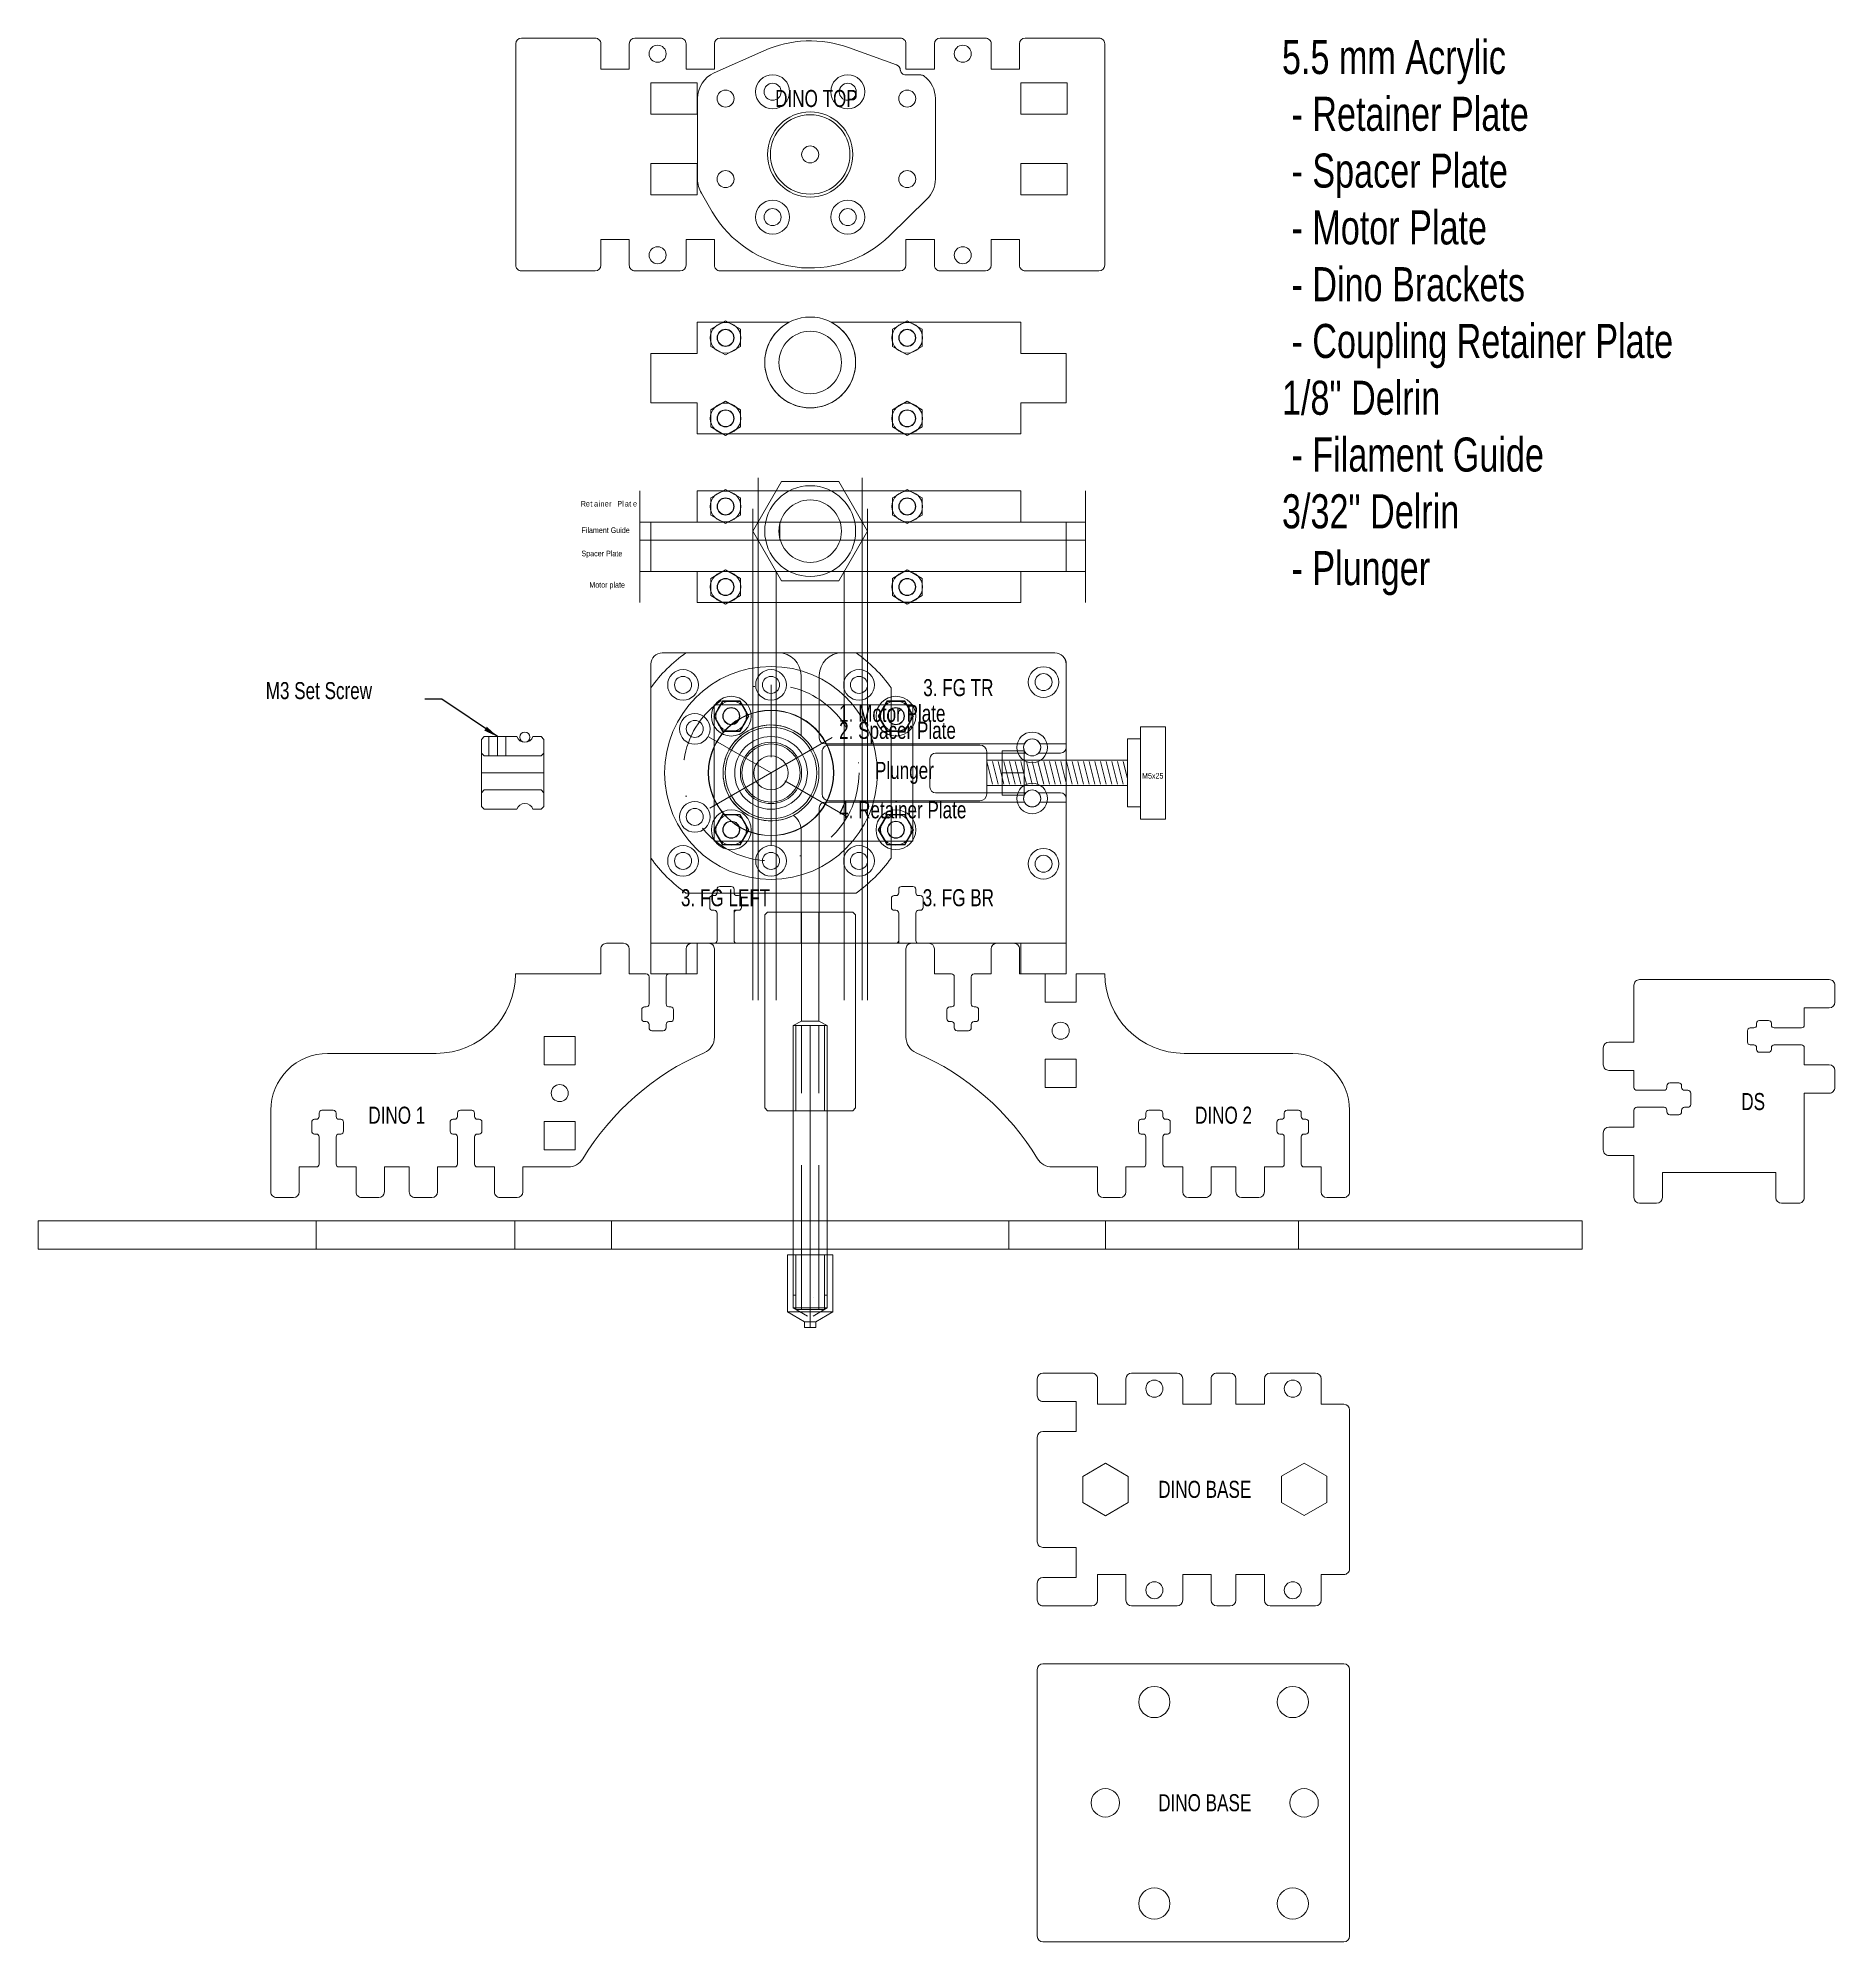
# Model space of a CAD drawing. Header units: millimetres. Extents: x -129 to 187, y -205 to 130.
import ezdxf

# ---------------------------------------------------------------- set-up
doc = ezdxf.new("R2010")
doc.units = ezdxf.units.MM
for name, pattern in [('CENTER2', [28.575000000000003, 19.05, -3.175, 3.175, -3.175]), ('DASHDOT', [25.4, 12.7, -6.35, 0, -6.35]), ('DASHED', [19.049999999999997, 12.7, -6.35]), ('DASHEDX2', [38.099999999999994, 25.4, -12.7]), ('DIVIDE', [31.75, 12.7, -6.35, 0, -6.35, 0, -6.35]), ('DOT2', [3.175, 0, -3.175])]:
    doc.linetypes.add(name, pattern=pattern)
doc.layers.get('0').update_dxf_attribs({"linetype": 'CONTINUOUS', "lineweight": 0, "true_color": 0xffffff})
for name, color, linetype, lineweight, true_color in [('1 Motor Plate', 7, 'CONTINUOUS', 0, 0x000000), ('1 Motor Plate Text', 1, 'CONTINUOUS', 0, 0xff0000), ('2 Spacer Plate', 7, 'CONTINUOUS', 0, 0x000000), ('2 Spacer Plate Text', 1, 'CONTINUOUS', 0, 0xff0000), ('3 Filament Guide', 7, 'CONTINUOUS', 0, 0xffffff), ('3 Filament Guide Text', 1, 'CONTINUOUS', 0, 0xff0000), ('4 Retainer Plate', 7, 'CONTINUOUS', 0, 0xffffff), ('4 Retainer Plate Text', 1, 'CONTINUOUS', 0, 0xff0000), ('5 Coupling Retainer Plate', 7, 'CONTINUOUS', 0, 0x000000), ('6 Dino Bracket Text', 1, 'CONTINUOUS', 0, 0xff0000), ('6 Dino Brackets', 7, 'CONTINUOUS', 0, 0x000000), ('7 Hot End Retainer - Steel', 7, 'CONTINUOUS', 0, 0x000000), ('7 Hot End Retainer - Wood', 7, 'CONTINUOUS', 0, 0x000000), ('Drawings, coupling', 4, 'CONTINUOUS', 0, 0x00ffff), ('Drawings, Encoder Board', 4, 'CONTINUOUS', 0, 0x00ffff), ('Drawings, Heater Barrel', 3, 'CONTINUOUS', 0, 0x00ff00), ('Drawings, layer thickness', 4, 'CONTINUOUS', 0, 0x00ffff), ('Drawings, Motor (Kysan)', 2, 'CONTINUOUS', 0, 0xffff00), ('Drawings, Motor (NEMA 17)', 2, 'CONTINUOUS', 0, 0xffff00), ('Drawings, Nozzle', 5, 'CONTINUOUS', 0, 0x0000ff), ('Drawings, Nut M3', 4, 'CONTINUOUS', 0, 0x00ffff), ('Drawings, Pulley, Timing', 2, 'CONTINUOUS', 0, 0xffff00), ('Drawings, Pulley, Worm Gear', 2, 'CONTINUOUS', 0, 0xffff00), ('Drawings, Screw Head, M3', 3, 'CONTINUOUS', 0, 0x00ff00), ('Drawings, Thermal Barrier', 4, 'CONTINUOUS', 0, 0x00ffff), ('Drawings, Thumb Screw', 2, 'CONTINUOUS', 0, 0xffff00), ('Drawings, Thumb Screw Nut', 3, 'CONTINUOUS', 0, 0x00ff00), ('Drawings, Washers, M3', 2, 'CONTINUOUS', 0, 0xffff00), ('Drawings, z platform', 20, 'CONTINUOUS', 0, 0xff5500), ('Notes, Manufacturing', 4, 'CONTINUOUS', 0, 0x00ffff)]:
    doc.layers.add(name, color=color, linetype=linetype, lineweight=lineweight, true_color=true_color)
doc.styles.get("Standard").update_dxf_attribs({"font": 'txt', "width": 0.75})
doc.dimstyles.get("Standard").update_dxf_attribs({"dimtxt": 2.5, "dimasz": 2.5, "dimexe": 1.25, "dimexo": 0.625, "dimtad": 1, "dimtxsty": 'Standard', "dimcen": 2.5, "dimadec": 0, "dimazin": 0, "dimtfac": 1, "dimtmove": 0, "dimatfit": 3, "dimfxl": 1, "dimarcsym": 0})

# ---------------------------------------------------------------- blocks, each defined once
blk = doc.blocks.new('Nut, M3, Hole')
at = {"layer": 'Drawings, Nut M3'}
for p, q in [((-3.0049999999999955, 4e-16), (-1.5024999999999942, 2.6024063383722407)), ((-1.5024999999999988, -2.602406338372234), (-3.0049999999999955, 4e-16)), ((-1.5024999999999942, 2.6024063383722407), (1.5025000000000033, 2.6024063383722407)), ((1.5025000000000033, 2.6024063383722407), (3.0050000000000026, 0)), ((3.0050000000000026, 0), (1.5025000000000048, -2.6024063383722345)), ((1.5025000000000048, -2.6024063383722345), (-1.5024999999999988, -2.602406338372234))]:
    blk.add_line(p, q, dxfattribs=at)
blk = doc.blocks.new('Nut, M3')
at = {"layer": 'Drawings, Nut M3'}
for p, q in [((-3.004999999999999, 4e-16), (-1.5024999999999977, 2.6024063383722407)), ((-1.5025000000000024, -2.602406338372234), (-3.004999999999999, 4e-16)), ((-1.5024999999999977, 2.6024063383722407), (1.5024999999999997, 2.6024063383722407)), ((1.5024999999999997, 2.6024063383722407), (3.004999999999999, 0)), ((3.004999999999999, 0), (1.5025000000000013, -2.6024063383722345)), ((1.5025000000000013, -2.6024063383722345), (-1.5025000000000024, -2.602406338372234))]:
    blk.add_line(p, q, dxfattribs=at)
blk.add_circle((2e-15, 0), 1.45, dxfattribs=at)

msp = doc.modelspace()

# ---------------------------------------------------------------- linework, layer by layer
at = {"layer": '1 Motor Plate'}
for p, q in [((-19.150003117127927, 22.05286292305047), (50, 22.052862923050487)), ((-21.15000311586237, 20.05285445537311), (-21.150003115863136, -34.49713707694953)), ((52, 20.052862923050466), (52, -34.497137076949535)), ((-9.499999999999996, -20.19713707694953), (-9.499999999999996, -19.59713707694953)), ((-8.999999999999996, -19.09713707694953), (-6.999999999999996, -19.09713707694953)), ((-6.499999999999996, -19.59713707694953), (-6.499999999999996, -20.19713707694953)), ((22.500000000000004, -20.19713707694953), (22.500000000000004, -19.59713707694953)), ((23.000000000000004, -19.09713707694953), (25.000000000000004, -19.09713707694953)), ((25.500000000000004, -19.59713707694953), (25.500000000000004, -20.19713707694953)), ((-10.799999999999997, -22.79713707694953), (-10.799999999999997, -21.19713707694953)), ((-10.299999999999997, -20.69713707694953), (-9.999999999999996, -20.69713707694953)), ((-9.999999999999996, -23.29713707694953), (-10.299999999999997, -23.29713707694953)), ((-5.699999999999997, -23.29713707694953), (-6.4999999999999964, -23.29713707694953)), ((-6.4999999999999964, -23.29713707694953), (-6.4999999999999964, -28.59713707694953)), ((-5.999999999999996, -20.69713707694953), (-5.699999999999996, -20.69713707694953)), ((-5.199999999999996, -21.19713707694953), (-5.199999999999997, -22.79713707694953)), ((21.200000000000003, -22.79713707694953), (21.200000000000003, -21.19713707694953)), ((21.700000000000003, -20.69713707694953), (22.000000000000004, -20.69713707694953)), ((22.000000000000004, -23.29713707694953), (21.700000000000003, -23.29713707694953)), ((26.000000000000004, -20.69713707694953), (26.3, -20.69713707694953)), ((26.3, -23.29713707694953), (26.000000000000004, -23.29713707694953)), ((26.8, -21.19713707694953), (26.8, -22.79713707694953)), ((-9.499999999999996, -28.59713707694953), (-9.499999999999996, -23.79713707694953)), ((22.500000000000004, -28.59713707694953), (22.500000000000004, -23.79713707694953)), ((25.500000000000004, -23.79713707694953), (25.500000000000004, -28.59713707694953)), ((-12.999999999999998, -34.49713707694953), (-12.999999999999996, -29.09713707694953)), ((-12.999999999999996, -29.09713707694953), (-9.999999999999996, -29.09713707694953)), ((-5.9999999999999964, -29.09713707694953), (22.000000000000007, -29.09713707694953)), ((26.000000000000004, -29.09713707694953), (44, -29.09713707694953)), ((44, -29.09713707694953), (44, -34.49713707694953)), ((-21.150003115863136, -34.49713707694953), (-12.999999999999998, -34.49713707694953)), ((44, -34.49713707694953), (52, -34.497137076949535))]:
    msp.add_line(p, q, dxfattribs=at)
for centre, radius in [((-15.5, 16.4029), 1.5), ((1.07e-14, 16.4029), 1.5), ((15.5, 16.4029), 1.5), ((48, 16.9029), 1.5), ((-13.4234, 8.65286), 1.5), ((3.6e-15, 0.9028629230504706), 8.45), ((46, 5.40286), 1.5), ((46, -3.59714), 1.5), ((-13.4234, -6.84714), 1.5), ((-15.5, -14.5971), 1.5), ((-1.06e-14, -14.5971), 1.5), ((15.5, -14.5971), 1.5), ((48, -15.0971), 1.5)]:
    msp.add_circle(centre, radius, dxfattribs=at)
for centre, radius, start, end in [((-19.149998881841192, 20.05285868902929), 2.0000042340256585, 90.00012128571576, 180.00012128394815), ((50, 20.052862923050466), 1.999999999999984, 360, 90.0000000000002), ((-8.999999999999996, -19.59713707694953), 0.5, 90, 180), ((-6.999999999999996, -19.59713707694953), 0.5, 0, 90), ((23.000000000000004, -19.59713707694953), 0.5, 90, 180), ((25.000000000000004, -19.59713707694953), 0.5, 0, 90), ((-10.299999999999997, -21.19713707694953), 0.5, 90, 180), ((-10.299999999999997, -22.79713707694953), 0.5, 180, 270), ((-9.999999999999996, -20.19713707694953), 0.5, 270, 0), ((-9.999999999999996, -23.79713707694953), 0.5, 0, 90), ((-5.999999999999996, -20.19713707694953), 0.5, 180, 270), ((-5.699999999999996, -21.19713707694953), 0.5, 0, 90), ((-5.699999999999997, -22.79713707694953), 0.5, 270, 0), ((21.700000000000003, -21.19713707694953), 0.5, 90, 180), ((21.700000000000003, -22.79713707694953), 0.5, 180, 270), ((22.000000000000004, -20.19713707694953), 0.5, 270, 0), ((22.000000000000004, -23.79713707694953), 0.5, 0, 90), ((26.000000000000004, -20.19713707694953), 0.5, 180, 270), ((26.000000000000004, -23.79713707694953), 0.5, 90, 180), ((26.3, -21.19713707694953), 0.5, 0, 90), ((26.3, -22.79713707694953), 0.5, 270, 0), ((-9.999999999999996, -28.59713707694953), 0.5, 270, 0), ((-5.9999999999999964, -28.59713707694953), 0.5, 180, 270), ((22.000000000000007, -28.59713707694953), 0.5, 270, 0), ((26.000000000000004, -28.59713707694953), 0.5, 180, 270)]:
    msp.add_arc(centre, radius, start, end, dxfattribs=at)
at = {"layer": '2 Spacer Plate'}
for p, q in [((-19.150003117127927, 22.05286292305047), (50, 22.052862923050487)), ((-21.15000311586237, 20.052854455373122), (-21.15000311586238, -29.09713707694953)), ((52, 20.052862923050466), (52, 5.402862923050471)), ((28.00000008425448, -1.5971370909919402), (28.00000001404242, 3.402862909008059)), ((29.00000001404242, 4.402862923050471), (44.88196339680117, 4.402862923050471)), ((47.11803660319884, 4.402862923050471), (51, 4.402862923050471)), ((44.88196862571281, -2.597137076949529), (29.00000008425448, -2.5971370769495286)), ((51, -2.5971370769495294), (47.11803137428719, -2.5971370769495294)), ((52, -3.5971370769495294), (52, -29.097137076949537)), ((-21.15000311586238, -29.09713707694953), (52, -29.097137076949537))]:
    msp.add_line(p, q, dxfattribs=at)
for centre, radius in [((-15.5, 16.4029), 1.5), ((7.2e-15, 16.4029), 1.5), ((15.5, 16.4029), 1.5), ((48, 16.9029), 1.5), ((-13.4234, 8.65286), 1.5), ((-7, 10.9029), 1.5), ((22, 10.9029), 1.5), ((3.6e-15, 0.9028629230504706), 8.45), ((-13.4234, -6.84714), 1.5), ((-7, -9.09714), 1.5), ((22, -9.09714), 1.5), ((-15.5, -14.5971), 1.5), ((-1.06e-14, -14.5971), 1.5), ((15.5, -14.5971), 1.5), ((48, -15.0971), 1.5)]:
    msp.add_circle(centre, radius, dxfattribs=at)
for centre, radius, start, end in [((-19.149998881841203, 20.052858689029286), 2.0000042340256603, 90.00012128571545, 180.00012128394815), ((50, 20.052862923050466), 1.9999999999999984, 360, 89.9999999999998), ((46, 5.40286), 1.5000000000000004, 318.1898349013305, 221.81016509866964), ((29.00000001404242, 3.40286292305047), 1, 90, 180), ((51, 5.402862923050471), 1, 270, 0), ((29.00000008425448, -1.5971370769495286), 1, 180, 270), ((46, -3.59714), 1.4999999999999976, 138.18953530676185, 41.81046469323814), ((51, -3.5971370769495294), 1, 0, 90)]:
    msp.add_arc(centre, radius, start, end, dxfattribs=at)
at = {"layer": '3 Filament Guide'}
for p, q in [((-19.150003115520306, 22.05286292305047), (1.3000000000000043, 22.052862923050473)), ((12.500000000000004, 22.052862923050476), (50, 22.052862923050487)), ((-21.15000311586238, -29.09713707694953), (-21.15000311586237, 20.052854455373122)), ((5.300000000000003, 18.052862923050473), (5.300000000000003, 7.484097984762368)), ((8.500000000000005, 18.052862923050476), (8.500000000000005, 7.02788492335047)), ((52, 20.052862923050466), (51.99999999999997, 6.027884923350514)), ((-10.099999999999998, 10.90286292305047), (-8.54999999999999, 13.587541674782234)), ((-8.549999999999994, 13.587541674782234), (-5.449999999999996, 13.58754167478223)), ((-5.449999999999996, 13.58754167478223), (-3.899999999999995, 10.90286292305047)), ((18.900000000000002, 10.902862923050472), (20.45000000000001, 13.587541674782234)), ((20.450000000000006, 13.587541674782234), (23.550000000000004, 13.58754167478223)), ((23.550000000000004, 13.58754167478223), (25.100000000000005, 10.902862923050483)), ((-8.549999999999994, 8.218184171318708), (-10.099999999999998, 10.90286292305047)), ((-3.899999999999995, 10.90286292305047), (-5.449999999999984, 8.218184171318718)), ((20.450000000000006, 8.218184171318708), (18.900000000000002, 10.902862923050472)), ((25.100000000000005, 10.902862923050483), (23.550000000000015, 8.218184171318718)), ((-5.449999999999984, 8.218184171318718), (-8.549999999999994, 8.218184171318708)), ((23.550000000000015, 8.218184171318718), (20.450000000000006, 8.218184171318708)), ((9.000000000000004, 4.702862923050439), (9.000000000000004, -2.79713707694953)), ((9.500000000000005, 6.02788492335047), (44.63642240954499, 6.027884923350471)), ((36.80000000000001, 5.802862923050471), (10.19999999999849, 5.802862923050471)), ((38, -2.7971370769495283), (38, 4.602862923050473)), ((47.36357759045488, 6.027884923350471), (52, 6.027884923350471)), ((-10.099999999999998, -9.09713707694953), (-8.54999999999999, -6.4124583252177665)), ((-8.549999999999994, -6.4124583252177665), (-5.449999999999996, -6.41245832521777)), ((-5.449999999999996, -6.41245832521777), (-3.899999999999995, -9.09713707694953)), ((8.500000000000002, -5.222115076649529), (8.500000000000004, -29.09713707694953)), ((9.500000000000002, -4.222115076649529), (44.63639956234756, -4.222115076649529)), ((10.200000000000006, -3.99713707694953), (36.79999999999961, -3.99713707694953)), ((18.900000000000002, -9.09713707694953), (20.45000000000001, -6.4124583252177665)), ((20.450000000000006, -6.4124583252177665), (23.550000000000004, -6.41245832521777)), ((23.550000000000004, -6.41245832521777), (25.100000000000005, -9.09713707694953)), ((47.36360043765262, -4.222115076649529), (52, -4.222115076649529)), ((52, -4.222115076649536), (52, -29.097137076949537)), ((-8.549999999999994, -11.781815828681292), (-10.099999999999998, -9.09713707694953)), ((-3.899999999999995, -9.09713707694953), (-5.449999999999984, -11.781815828681282)), ((5.300000000000003, -9.09713707694953), (5.300000000000003, -29.09713707694953)), ((20.450000000000006, -11.781815828681292), (18.900000000000002, -9.09713707694953)), ((25.100000000000005, -9.09713707694953), (23.550000000000015, -11.781815828681282)), ((-5.449999999999984, -11.781815828681282), (-8.549999999999994, -11.781815828681292)), ((23.550000000000015, -11.781815828681282), (20.450000000000006, -11.781815828681292)), ((-21.15000311586238, -29.09713707694953), (5.300000000000003, -29.09713707694953)), ((8.500000000000004, -29.09713707694953), (52, -29.097137076949537))]:
    msp.add_line(p, q, dxfattribs=at)
for centre in [(-15.5, 16.4029), (1.07e-14, 16.4029), (15.5, 16.4029), (48, 16.9029), (-13.4234, 8.65286), (-13.4234, -6.84714), (-15.5, -14.5971), (-1.06e-14, -14.5971), (15.5, -14.5971), (48, -15.0971)]:
    msp.add_circle(centre, 1.5, dxfattribs=at)
for centre, radius, start, end in [((-19.14999888201223, 20.05285868920032), 2.0000042338546278, 90.00012129061565, 180.00012128995812), ((1.300000000000004, 18.052862923050473), 4, 0, 90), ((12.500000000000005, 18.052862923050476), 4, 90.00000000000003, 180), ((50, 20.052862923050466), 2.000000000000023, 360, 90.0000000000002), ((-1.27018999964e-05, 0.9028849233504705), 8.45, 51.15465207734591, 297.7715928309433), ((9.500000000000005, 7.02788492335047), 1, 180, 270), ((46, 5.40286), 1.5, 24.62536559496232, 155.3746344050397), ((10.150000000000004, 4.652862923050472), 1.1510864433221328, 87.51044707800081, 177.51044707800088), ((36.80000000000001, 4.602862923050473), 1.1999999999999982, 360, 90), ((10.200000000000006, -2.797137076949529), 1.2000000000000002, 180, 269.9999999999999), ((36.8, -2.7971370769495283), 1.2000000000000022, 270, 360), ((2.1447138882200663, -9.17153961036611), 3.1561919052661223, 1.394994975047519, 55.39315736814446), ((9.500000000000002, -5.222115076649529), 1, 90, 180), ((46, -3.59714), 1.4999999999998352, 204.62327111814201, 335.3767288818608)]:
    msp.add_arc(centre, radius, start, end, dxfattribs=at)
at = {"layer": '4 Retainer Plate'}
for p, q in [((-19.150003115520306, 22.05286292305047), (50, 22.052862923050487)), ((-21.150003115863136, -34.49713707694953), (-21.15000311586237, 20.05285445537311)), ((52, 20.052862923050466), (52, 5.402862923050471)), ((28.00000008425448, -1.5971370909919407), (28.00000001404242, 3.4028629090080615)), ((29.00000001404242, 4.402862923050471), (44.881963396801154, 4.402862923050471)), ((47.11803660319884, 4.402862923050471), (51, 4.402862923050471)), ((44.88196862571281, -2.5971370769495294), (29.000000084254477, -2.597137076949529)), ((51, -2.5971370769495294), (47.11803137428719, -2.5971370769495294)), ((52, -3.5971370769495294), (52, -34.497137076949535)), ((-9.499999999999996, -20.19713707694953), (-9.499999999999996, -19.59713707694953)), ((-8.999999999999996, -19.09713707694953), (-6.999999999999996, -19.09713707694953)), ((-6.499999999999996, -19.59713707694953), (-6.499999999999996, -20.19713707694953)), ((22.500000000000004, -20.19713707694953), (22.500000000000004, -19.59713707694953)), ((23.000000000000004, -19.09713707694953), (25.000000000000004, -19.09713707694953)), ((25.500000000000004, -19.59713707694953), (25.500000000000004, -20.19713707694953)), ((-10.799999999999997, -22.79713707694953), (-10.799999999999997, -21.19713707694953)), ((-10.299999999999997, -20.69713707694953), (-9.999999999999996, -20.69713707694953)), ((-9.999999999999996, -23.29713707694953), (-10.299999999999997, -23.29713707694953)), ((-5.999999999999996, -20.69713707694953), (-5.699999999999996, -20.69713707694953)), ((-5.699999999999997, -23.29713707694953), (-5.9999999999999964, -23.29713707694953)), ((-5.199999999999996, -21.19713707694953), (-5.199999999999997, -22.79713707694953)), ((21.200000000000003, -22.79713707694953), (21.200000000000003, -21.19713707694953)), ((21.700000000000003, -20.69713707694953), (22.000000000000004, -20.69713707694953)), ((22.000000000000004, -23.29713707694953), (21.700000000000003, -23.29713707694953)), ((26.000000000000004, -20.69713707694953), (26.3, -20.69713707694953)), ((26.3, -23.29713707694953), (26.000000000000004, -23.29713707694953)), ((26.8, -21.19713707694953), (26.8, -22.79713707694953)), ((-9.499999999999996, -28.59713707694953), (-9.499999999999996, -23.79713707694953)), ((-6.4999999999999964, -23.79713707694953), (-6.4999999999999964, -28.59713707694953)), ((22.500000000000004, -29.09713707694953), (22.500000000000004, -23.79713707694953)), ((25.500000000000004, -23.79713707694953), (25.500000000000004, -28.59713707694953)), ((-12.999999999999998, -34.49713707694953), (-12.999999999999996, -29.09713707694953)), ((-12.999999999999996, -29.09713707694953), (-9.999999999999996, -29.09713707694953)), ((-5.9999999999999964, -29.09713707694953), (22.500000000000004, -29.09713707694953)), ((26.000000000000004, -29.09713707694953), (44, -29.09713707694953)), ((44, -29.09713707694953), (44, -34.49713707694953)), ((-21.150003115863136, -34.49713707694953), (-12.999999999999998, -34.49713707694953)), ((44, -34.49713707694953), (52.000000000000014, -34.497137076949535))]:
    msp.add_line(p, q, dxfattribs=at)
for centre in [(-15.5, 16.4029), (3.6e-15, 16.4029), (15.5, 16.4029), (48, 16.9029), (-13.4234, 8.65286), (-7, 10.9029), (22, 10.9029), (-13.4234, -6.84714), (-7, -9.09714), (22, -9.09714), (-15.5, -14.5971), (-1.06e-14, -14.5971), (15.5, -14.5971), (48, -15.0971)]:
    msp.add_circle(centre, 1.5, dxfattribs=at)
for centre, radius, start, end in [((-19.150003115908042, 20.052862923096132), 1.9999999999543354, 89.99999999869195, 180), ((50, 20.052862923050466), 2.000000000000023, 360, 90.0000000000002), ((-1.27018999964e-05, 0.9028849233504705), 8.45, 0, 360), ((46, 5.40286), 1.5000000000000004, 318.1898349013305, 221.81016509866927), ((29.00000001404242, 3.402862923050471), 1, 90, 180), ((51, 5.402862923050471), 1, 270, 0), ((29.00000008425448, -1.597137076949529), 1, 180, 269.9999999999998), ((46, -3.59714), 1.4999999999999973, 138.18953530676188, 41.81046469323814), ((51, -3.5971370769495294), 1, 0, 90), ((-8.999999999999996, -19.59713707694953), 0.5, 90, 180), ((-6.999999999999996, -19.59713707694953), 0.5, 0, 90), ((23.000000000000004, -19.59713707694953), 0.5, 90, 180), ((25.000000000000004, -19.59713707694953), 0.5, 0, 90), ((-10.299999999999997, -21.19713707694953), 0.5, 90, 180), ((-10.299999999999997, -22.79713707694953), 0.5, 180, 270), ((-9.999999999999996, -20.19713707694953), 0.5, 270, 0), ((-9.999999999999996, -23.79713707694953), 0.5, 0, 90), ((-5.999999999999996, -20.19713707694953), 0.5, 180, 270), ((-5.9999999999999964, -23.79713707694953), 0.5, 90, 180), ((-5.699999999999996, -21.19713707694953), 0.5, 0, 90), ((-5.699999999999997, -22.79713707694953), 0.5, 270, 0), ((21.700000000000003, -21.19713707694953), 0.5, 90, 180), ((21.700000000000003, -22.79713707694953), 0.5, 180, 270), ((22.000000000000004, -20.19713707694953), 0.5, 270, 0), ((22.000000000000004, -23.79713707694953), 0.5, 0, 90), ((26.000000000000004, -20.19713707694953), 0.5, 180, 270), ((26.000000000000004, -23.79713707694953), 0.5, 90, 180), ((26.3, -21.19713707694953), 0.5, 0, 90), ((26.3, -22.79713707694953), 0.5, 270, 0), ((-9.999999999999996, -28.59713707694953), 0.5, 270, 0), ((-5.9999999999999964, -28.59713707694953), 0.5, 180, 270), ((26.000000000000004, -28.59713707694953), 0.5, 180, 270)]:
    msp.add_arc(centre, radius, start, end, dxfattribs=at)
at = {"layer": '5 Coupling Retainer Plate'}
for p, q in [((-12.999999999999993, 80.28786292305048), (-12.999999999999993, 74.78786292305048)), ((-12.999999999999993, 80.28786292305048), (3.1943421636637765, 80.28786292305045)), ((10.605657836336242, 80.28786292305045), (44, 80.28786292305045)), ((44, 74.78786292305048), (44, 80.28786292305045)), ((-21.150003115862372, 74.78786292305048), (-12.999999999999993, 74.78786292305048)), ((-21.150003115862372, 66.1078629230505), (-21.150003115862372, 74.78786292305048)), ((52, 74.78786292305048), (44, 74.78786292305048)), ((52, 66.10786292305048), (52, 74.78786292305048)), ((-21.150003115862372, 66.1078629230505), (-12.999999999999993, 66.10786292305048)), ((-12.999999999999993, 66.10786292305048), (-21.150003115862372, 66.1078629230505)), ((-12.999999999999996, 60.60786292305048), (-12.999999999999993, 66.10786292305048)), ((44, 66.10786292305048), (44, 60.607862923050455)), ((52, 66.10786292305048), (44, 66.10786292305048)), ((-12.999999999999996, 60.60786292305048), (44, 60.607862923050455)), ((-12.999999999999996, 50.58286292305047), (44, 50.58286292305047)), ((-12.999999999999996, 50.58286292305047), (-12.999999999999996, 45.08286292305047)), ((44, 45.08286292305047), (44, 50.58286292305047)), ((-21.15000311586238, 45.08286292305047), (-12.999999999999996, 45.08286292305047)), ((-21.15000311586238, 36.40286292305047), (-21.15000311586238, 45.08286292305047)), ((52, 45.08286292305047), (44, 45.08286292305047)), ((52, 36.40286292305047), (52, 45.08286292305047)), ((-21.15000311586238, 36.40286292305047), (-12.999999999999996, 36.40286292305047)), ((-12.999999999999996, 36.40286292305047), (-21.15000311586238, 36.40286292305047)), ((-12.999999999999996, 30.90286292305047), (-12.999999999999996, 36.40286292305047)), ((44, 36.40286292305047), (44, 30.90286292305047)), ((52, 36.40286292305047), (44, 36.40286292305047)), ((-12.999999999999996, 30.90286292305047), (44, 30.90286292305047))]:
    msp.add_line(p, q, dxfattribs=at)
for centre, radius in [((-8, 77.5379), 1.5), ((24, 77.5379), 1.5), ((-8, 63.3579), 1.5), ((24, 63.3579), 1.5), ((-8, 47.8329), 1.5), ((6.900000000000002, 43.492862923050474), 5.499999999999998), ((24, 47.8329), 1.5), ((-8, 33.6529), 1.5), ((24, 33.6529), 1.5)]:
    msp.add_circle(centre, radius, dxfattribs=at)
msp.add_arc((6.900000000000006, 73.19786292305048), 8.000000000000005, 117.59425859739031, 62.40574140260979, dxfattribs=at)
at = {"layer": '6 Dino Brackets'}
for p, q in [((-44.97482042167237, 90.33765495048554), (-44.950381946646594, 129.33765495048553)), ((-30.971499302338522, 130.3370283230438), (-43.95038214297759, 130.3370283230438)), ((-29.97149930235276, 129.3370229866802), (-29.971523315818082, 124.8370550048618)), ((-24.971499302224615, 129.3370336594074), (-24.971523315889275, 124.83702832304381)), ((-23.971499302238854, 130.33702832304382), (-15.971499302124974, 130.33702832304382)), ((-14.971499302139213, 129.33702298668024), (-14.971523315746884, 124.83702832304381)), ((-9.971809700008725, 129.33765495048556), (-9.974629916712187, 124.83702832304381)), ((22.7725747399691, 130.33702832304382), (-8.971809896339721, 130.33702832304382)), ((23.772574739954862, 129.3370229866802), (23.77255072634713, 124.83702832304381)), ((28.772574740083016, 129.3370336594074), (28.77255072641836, 124.83702832304381)), ((37.77257474018266, 130.33702832304382), (29.772574740068777, 130.33702832304382)), ((38.77257474016842, 129.33702298668024), (38.77255072656074, 124.83702832304381)), ((43.77257474029658, 129.33703365940738), (43.77255072648955, 124.83700164122585)), ((57.77195352777429, 130.3370283230438), (44.77257474028234, 130.3370283230438)), ((58.771953527760054, 129.3370229866802), (58.771745409579815, 90.33702298668021)), ((-29.971523315818082, 124.8370550048618), (-24.971523315889275, 124.83702832304381)), ((-9.974629916712187, 124.83702832304381), (-14.971523315746884, 124.83702832304381)), ((28.77255072641836, 124.83702832304381), (23.77255072634713, 124.83702832304381)), ((43.76944430378046, 124.83702832304381), (38.77255072656074, 124.83702832304381)), ((-21.149965265598926, 116.929880753022), (-21.149935915599116, 122.42988075294382)), ((-12.999932799852779, 122.42983726156376), (-21.149935915599116, 122.42988075294382)), ((-12.999932799852779, 122.42983726156376), (-12.999962149852585, 116.92983726164208)), ((44.000037849335826, 116.92953308891676), (44.00006719933562, 122.42953308883854)), ((44.00006719933562, 122.42953308883854), (52.15006719921958, 122.42948959747521)), ((52.150037849219785, 116.92948959755333), (52.15006719921958, 122.42948959747521)), ((-21.149965265598926, 116.929880753022), (-12.999962149852585, 116.92983726164208)), ((-12.999962149852585, 116.92983726164208), (-21.149965265598926, 116.929880753022)), ((52.150037849219785, 116.92948959755333), (44.000037849335826, 116.92953308891676)), ((-21.15004093523481, 102.74988075322396), (-21.150011585234992, 108.24988075314565)), ((-21.150011585234992, 108.24988075314565), (-13.000008469488648, 108.24983726176566)), ((-13.000037819488458, 102.74983726184405), (-13.000008469488648, 108.24983726176566)), ((43.999991529699756, 108.24953308904081), (43.99996217969995, 102.74953308911878)), ((52.149991529583716, 108.24948959767663), (43.999991529699756, 108.24953308904081)), ((52.149991529583716, 108.24948959767663), (52.14996217958391, 102.74948959775519)), ((-13.000037819488458, 102.74983726184405), (-21.15004093523481, 102.74988075322396)), ((52.14996217958391, 102.74948959775519), (43.99996217969995, 102.74953308911878)), ((-29.972304619419116, 94.83705500486178), (-29.972328633226148, 90.33702298668021)), ((-29.972304619419116, 94.83705500486178), (-24.97230461949031, 94.83702832304381)), ((-24.97230461949031, 94.83702832304381), (-24.972328633098, 90.33703365940741)), ((-14.972304619347945, 94.83702832304381), (-14.972328633012596, 90.33702298668021)), ((-9.9719941187068, 94.83702832304381), (-14.972304619347945, 94.83702832304381)), ((-9.9719941187068, 94.83702832304381), (-9.974813550086207, 90.33765495048554)), ((23.771769422746132, 94.83702832304381), (23.771745409081475, 90.33702298668021)), ((28.77176942281733, 94.83702832304381), (23.771769422746132, 94.83702832304381)), ((28.77176942281733, 94.83702832304381), (28.77174540920965, 90.3370336594074)), ((38.771769422959686, 94.83702832304381), (38.77174540929504, 90.33702298668022)), ((38.771769422959686, 94.83702832304381), (43.77208010178586, 94.83702832304381)), ((43.77208010178586, 94.83702832304381), (43.76926067040647, 90.33765495048554)), ((-30.97232863321191, 89.33702832304381), (-43.97482061800336, 89.33702832304381)), ((-23.97232863311224, 89.33702832304381), (-15.972328632998357, 89.33702832304381)), ((-8.974813746417201, 89.33702832304381), (22.771745409095715, 89.33702832304381)), ((29.77174540919541, 89.33702832304381), (37.77174540930928, 89.33702832304381)), ((57.771745409594054, 89.33702832304381), (44.76926047407547, 89.33702832304381)), ((-29.971913971174736, -34.496909890991475), (-29.97228348791975, -30.097083532002227)), ((-25.971913971174676, -29.09697795260534), (-28.972283493493176, -29.096977952605098)), ((-24.971913971174736, -34.496909890991475), (-24.971913971174754, -30.09697795260534)), ((-14.971913971174736, -34.496909890991475), (-14.971913971174747, -30.096977952605627)), ((-10.971913971174816, -29.09697795260542), (-13.971913971174814, -29.096977952605627)), ((-9.971913971174747, -30.09697795260542), (-9.971913971174736, -45.63260248148008)), ((23.77210592410569, -45.632766697446286), (23.77171188687563, -30.097164000022318)), ((27.77216007036773, -29.097137076949714), (24.77171188651328, -29.097137076949473)), ((28.77216007036767, -34.49706901533585), (28.772160070367647, -30.09713707694971)), ((38.77216007036767, -34.497069015335846), (38.77216007036766, -30.097137076950002)), ((42.77216007036759, -29.097137076949796), (39.77216007036759, -29.097137076950002)), ((43.77216007036766, -30.097137076949796), (43.77216007036767, -34.49706901533579)), ((-45.00000000000001, -34.49684912705381), (-29.971913971174736, -34.496909890991475)), ((-21.971913971174736, -34.496909890991475), (-24.971913971174736, -34.496909890991475)), ((-21.471913971174736, -39.79690989099198), (-21.471913971174736, -34.996909890991475)), ((-18.471913971174736, -34.996909890991475), (-18.471913971174736, -39.79690989099313)), ((-17.971913971174736, -34.496909890991475), (-14.971913971174736, -34.496909890991475)), ((31.77216007036767, -34.49706901533585), (28.77216007036767, -34.49706901533585)), ((32.27216007036767, -39.797069015336355), (32.27216007036767, -34.99706901533585)), ((35.27216007036767, -34.997069015335846), (35.27216007036767, -39.797069015337506)), ((35.77216007036767, -34.497069015335846), (38.77216007036767, -34.497069015335846)), ((43.772160070367654, -34.49706852521922), (48.27238643388316, -34.49708537600407)), ((48.27238643388316, -34.49708537600407), (48.27238643388316, -39.49720404896644)), ((53.77238643388316, -34.49710597037182), (53.77238643388316, -39.49720404896644)), ((53.77238643388316, -34.49710597037182), (58.79999493745805, -34.497124795902444)), ((152.00000000000009, -36.49720404896641), (152.00000000000003, -46.497204048966125)), ((181.99976244635516, -35.49720404896721), (153.0000000000001, -35.49720404896642)), ((181.99976244635516, -35.49720404896721), (186.39989442060286, -35.49673948568328)), ((187.40000000000003, -39.497204048967134), (187.40000000000003, -36.496739480109774)), ((53.77238643388316, -39.49720404896644), (48.27238643388316, -39.49720404896644)), ((-22.771913971174804, -40.79690989099234), (-22.771913971174804, -42.39690989099195)), ((-21.971913971174136, -40.29690989099198), (-22.271913971175405, -40.29690989099234)), ((-22.271913971174673, -42.89690989099195), (-21.97191397117487, -42.89690989099187)), ((-21.471913971174736, -43.99690989099168), (-21.471913971174736, -43.39690989099187)), ((-18.471913971174736, -43.39690989099196), (-18.471913971174736, -43.996909890991695)), ((-17.671913971173993, -40.2969098909936), (-17.97191397117552, -40.29690989099313)), ((-17.971913971175, -42.89690989099196), (-17.67191397117452, -42.8969098909918)), ((-17.17191397117478, -42.3969098909918), (-17.17191397117478, -40.7969098909936)), ((30.9721600703676, -40.79706901533672), (30.9721600703676, -42.39706901533633)), ((31.77216007036827, -40.297069015336355), (31.472160070367, -40.29706901533672)), ((31.472160070367732, -42.89706901533633), (31.772160070367534, -42.89706901533625)), ((32.27216007036767, -43.99706901533606), (32.27216007036767, -43.39706901533625)), ((35.27216007036767, -43.397069015336335), (35.27216007036767, -43.99706901533607)), ((36.07216007036841, -40.297069015337975), (35.77216007036688, -40.297069015337506)), ((35.772160070367406, -42.897069015336335), (36.072160070367886, -42.89706901533618)), ((36.57216007036762, -42.39706901533618), (36.57216007036762, -40.797069015337975)), ((173.5997624463552, -43.197204048966995), (173.5997624463552, -43.49720404896691)), ((175.6997624463552, -42.69720404896698), (174.0997624463552, -42.697204048966995)), ((176.1997624463552, -43.49720404896709), (176.1997624463552, -43.19720404896698)), ((181.99976244635516, -40.49720404896721), (186.40000000000006, -40.497204048967134)), ((181.99976244635516, -43.49720404896702), (181.99976244635516, -40.49720404896721)), ((-39.97238643388311, -45.496893403367515), (-34.47238643388311, -45.50031050496223)), ((-39.97238643388311, -45.496893403367515), (-39.97238643388311, -50.49720404896688)), ((-34.47238643388311, -45.50031050496223), (-34.47238643388311, -50.49720404896702)), ((-18.97191397117474, -44.496909890991695), (-20.97191397117474, -44.49690989099168)), ((34.77216007036766, -44.49706901533607), (32.77216007036766, -44.49706901533606)), ((147.59999999999994, -46.49720404896647), (152.00000000000003, -46.497204048966125)), ((171.99976244635516, -46.497204048967006), (171.99976244635516, -44.49720404896692)), ((172.49976244635516, -43.99720404896692), (173.0997624463552, -43.99720404896691)), ((176.6997624463552, -43.99720404896709), (181.49976244635516, -43.99720404896702)), ((-59.0031726500462, -48.500000000000526), (-78.09738643388312, -48.50000000000047)), ((53.772386433883156, -49.49720404896644), (48.272386433883156, -49.49720404896644)), ((48.272386433883156, -49.49720404896644), (48.272386433883156, -54.49720404896644)), ((53.772386433883156, -49.49720404896644), (53.772386433883156, -54.49720404896644)), ((72.80316758436213, -48.500000000000526), (91.897381368199, -48.50000000000052)), ((146.60000000000002, -47.49720404896647), (146.60000000000002, -50.49720404896653)), ((173.09976244635516, -46.997204048966964), (172.4997624463552, -46.997204048967006)), ((173.5997624463552, -47.497204048966964), (173.5997624463552, -47.79720404896703)), ((174.0997624463552, -48.29720404896703), (175.6997624463552, -48.29720404896707)), ((176.1997624463552, -47.79720404896707), (176.1997624463552, -47.497204048967006)), ((181.4997624463552, -46.99720404896725), (176.69976244635524, -46.997204048967006)), ((181.99976244635516, -47.49720404896725), (181.99976244635516, -50.49720404896687)), ((-39.97238643388311, -50.49720404896688), (-34.47238643388311, -50.49720404896702)), ((152.00000000000003, -51.497204048966275), (147.60000000000008, -51.49720404896653)), ((152.00000000000003, -54.49720404896608), (152.00000000000003, -51.497204048966275)), ((181.99976244635516, -50.49720404896687), (186.40000000000006, -50.49720404896701)), ((187.40000000000003, -54.49720404896766), (187.40000000000003, -51.49720404896701)), ((53.772386433883156, -54.49720404896644), (48.272386433883156, -54.49720404896644)), ((152.5, -54.99720404896608), (157.30000000000007, -54.99720404896634)), ((157.8000000000001, -54.19720404896625), (157.8000000000001, -54.49720404896634)), ((159.9000000000001, -53.69720404896656), (158.30000000000018, -53.69720404896625)), ((160.4, -54.49720404896627), (160.4, -54.19720404896656)), ((160.89999999999992, -54.99720404896627), (161.5000000000001, -54.99720404896637)), ((162.00000000000003, -55.49720404896637), (162.00000000000003, -57.49720404896638)), ((186.3999999999999, -55.49720404896766), (181.99976244635516, -55.49720404896708)), ((182.00000000000003, -69.50000000000122), (182.00000000000003, -55.49720404896708)), ((-88.09738643388312, -58.5000000000005), (-88.09738643388312, -68.5000000000005)), ((-80.39738643388317, -60.10000000000013), (-80.09738643388313, -60.100000000000136)), ((-79.59738643388312, -59.00000000000062), (-79.59738643388312, -59.600000000000136)), ((-77.09738643388324, -58.50000000000009), (-79.09738643388324, -58.50000000000062)), ((-76.59738643388312, -59.60000000000026), (-76.59738643388312, -59.00000000000009)), ((-76.09738643388347, -60.10000000000026), (-75.7973864338828, -60.10000000000047)), ((-56.02238643388306, -60.10000000000005), (-55.72238643388325, -60.10000000000013)), ((-55.222386433883116, -59.00000000000032), (-55.222386433883116, -59.60000000000013)), ((-52.72238643388312, -58.500000000000306), (-54.72238643388312, -58.50000000000032)), ((-52.222386433883116, -59.600000000000044), (-52.222386433883116, -59.000000000000306)), ((-51.72238643388338, -60.100000000000044), (-51.4223864338829, -60.1000000000002)), ((65.52238643388318, -60.10000000000001), (65.22238643388314, -60.10000000000003)), ((66.02238643388316, -59.60000000000001), (66.02238643388316, -59.00000000000002)), ((66.52238643388316, -58.50000000000002), (68.52238643388316, -58.500000000000036)), ((69.02238643388316, -59.000000000000036), (69.02238643388316, -59.599999999999966)), ((69.82238643388318, -60.099999999999994), (69.52238643388311, -60.099999999999966)), ((89.8973864338831, -60.10000000000004), (89.59738643388314, -60.100000000000016)), ((90.39738643388313, -59.60000000000004), (90.39738643388313, -58.999999999999936)), ((90.89738643388311, -58.499999999999936), (92.89738643388311, -58.499999999999865)), ((93.39738643388313, -58.999999999999865), (93.39738643388313, -59.60000000000013)), ((94.19738643388321, -60.10000000000017), (93.89738643388306, -60.10000000000013)), ((101.89738136819902, -58.50000000000042), (101.89785097208608, -72.89989442060289)), ((152.00000000000003, -58.49720404896618), (152.00000000000003, -61.49720404896621)), ((157.30000000000007, -57.99720404896595), (152.5, -57.99720404896618)), ((157.8000000000001, -58.49720404896595), (157.8000000000001, -58.7972040489664)), ((158.3000000000001, -59.2972040489664), (159.9, -59.297204048966435)), ((160.4, -58.797204048966435), (160.4, -58.49720404896631)), ((161.49999999999997, -57.99720404896638), (160.90000000000006, -57.99720404896631)), ((-80.89738643388318, -62.20000000000006), (-80.89738643388318, -60.60000000000013)), ((-80.09738643388229, -62.70000000000055), (-80.39738643388401, -62.70000000000006)), ((-79.59738643388312, -63.20000000000055), (-79.59738643388312, -68.00000000000014)), ((-76.59738643388312, -68.00000000000084), (-76.59738643388312, -63.199999999999335)), ((-75.79738643388355, -62.69999999999956), (-76.09738643388273, -62.699999999999335)), ((-75.29738643388316, -60.60000000000047), (-75.29738643388316, -62.19999999999956)), ((-56.522386433883185, -62.19999999999966), (-56.522386433883185, -60.60000000000005)), ((-55.72238643388251, -62.700000000000024), (-56.02238643388378, -62.69999999999966)), ((-55.222386433883116, -63.200000000000024), (-55.222386433883116, -68.0000000000008)), ((-52.222386433883116, -68.00000000000111), (-52.222386433883116, -63.19999999999887)), ((-51.42238643388237, -62.699999999998404), (-51.722386433883905, -62.69999999999887)), ((-50.92238643388316, -60.6000000000002), (-50.92238643388316, -62.199999999998404)), ((-39.972386433883116, -60.49720404896668), (-34.472386433883116, -60.49720404896682)), ((-39.972386433883116, -60.49720404896668), (-39.972386433883116, -65.49720404896703)), ((-34.472386433883116, -60.49720404896682), (-34.472386433883116, -65.49720404896672)), ((64.72238643388317, -60.60000000000003), (64.72238643388317, -62.19999999999993)), ((65.22238643388322, -62.69999999999993), (65.52238643388311, -62.6999999999999)), ((66.02238643388316, -68.00000000000001), (66.02238643388316, -63.1999999999999)), ((69.02238643388316, -63.19999999999984), (69.02238643388316, -68.00000000000001)), ((69.52238643388327, -62.69999999999984), (69.82238643388303, -62.69999999999991)), ((70.32238643388314, -62.19999999999991), (70.32238643388314, -60.599999999999994)), ((89.09738643388312, -60.600000000000016), (89.09738643388312, -62.20000000000018)), ((89.59738643388361, -62.70000000000018), (89.89738643388263, -62.69999999999988)), ((90.39738643388313, -68.00000000000006), (90.39738643388313, -63.19999999999988)), ((93.39738643388313, -63.19999999999972), (93.39738643388313, -68.00000000000007)), ((93.89738643388301, -62.69999999999972), (94.19738643388325, -62.699999999999655)), ((94.69738643388314, -62.199999999999655), (94.69738643388314, -60.60000000000017)), ((146.60000000000002, -62.4972040489665), (146.60000000000002, -65.49766859274332)), ((152.00000000000003, -61.49720404896621), (147.59999999999997, -61.4972040489665)), ((-39.972386433883116, -65.49720404896703), (-34.472386433883116, -65.49720404896672)), ((152.00000000000003, -66.4972040489657), (147.60010557939742, -66.49766858716981)), ((152.00000000000003, -66.4972040489657), (152.00000000000003, -69.50000000000027)), ((-88.09738643388312, -68.5000000000005), (-88.09785097208606, -72.8998944206033)), ((-83.09738643388312, -68.50000000000027), (-83.09738643388312, -72.90000000000032)), ((-80.0973864338831, -68.50000000000014), (-83.09738643388312, -68.50000000000027)), ((-76.09738643388312, -68.50000000000084), (-73.09738643388312, -68.50000000000081)), ((-73.09738643388312, -68.50000000000081), (-73.09738643388312, -72.89999999999982)), ((-63.722386433883116, -68.50000000000053), (-68.09738643388312, -68.50000000000038)), ((-68.09738643388312, -72.89999999999971), (-68.09738643388312, -68.50000000000038)), ((-63.722386433883116, -68.50000000000053), (-63.722850972086064, -72.89989442060232)), ((-58.722386433883116, -68.5000000000005), (-58.722386433883116, -72.89999999999932)), ((-55.722386433883166, -68.5000000000008), (-58.722386433883116, -68.5000000000005)), ((-51.722386433883045, -68.50000000000111), (-48.722386433883116, -68.5000000000007)), ((-48.722386433883116, -68.5000000000007), (-48.722386433883116, -72.89999999999884)), ((-35.720591937794694, -68.5000000000006), (-43.722386433883116, -68.50000000000047)), ((-43.722386433883116, -72.89999999999871), (-43.722386433883116, -68.50000000000047)), ((49.520591937794606, -68.50000000000001), (57.522386433883156, -68.50000000000001)), ((57.522386433883156, -72.90000000000002), (57.522386433883156, -68.50000000000001)), ((62.522386433883156, -68.49999999999999), (62.522386433883156, -72.90000000000002)), ((65.52238643388316, -68.50000000000001), (62.522386433883156, -68.49999999999999)), ((69.52238643388316, -68.50000000000001), (72.52238643388316, -68.50000000000001)), ((72.52238643388316, -68.50000000000001), (72.52238643388316, -72.90000000000002)), ((77.52238643388316, -68.5000000000001), (81.89738643388313, -68.50000000000001)), ((77.52238643388316, -68.5000000000001), (77.52285097208613, -72.89989442060289)), ((81.89738643388313, -72.90000000000002), (81.89738643388313, -68.50000000000001)), ((86.89738643388313, -68.49999999999996), (86.89738643388313, -72.90000000000002)), ((89.89738643388311, -68.50000000000006), (86.89738643388313, -68.49999999999996)), ((93.89738643388313, -68.50000000000007), (96.89738643388313, -68.50000000000007)), ((96.89738643388313, -68.50000000000007), (96.89738643388313, -72.90000000000002)), ((152, -73.89999999999974), (152.00000000000003, -69.50000000000027)), ((156.9998812231776, -69.49999999999973), (176.9998812231776, -69.49999999999973)), ((157.00000000000003, -69.49999999999994), (157.00000000000003, -73.89999999999974)), ((177.00000000000003, -69.50000000000088), (177.00000000000003, -73.89999999999974)), ((182.00000000000003, -69.50000000000122), (182.00046453820298, -73.8998944206026)), ((-87.09785097765953, -73.90000000000043), (-84.09738643388307, -73.90000000000032)), ((-72.09738643388307, -73.89999999999982), (-69.09738643388307, -73.89999999999971)), ((-62.722850977659526, -73.89999999999945), (-59.722386433883074, -73.89999999999932)), ((-47.722386433883074, -73.89999999999884), (-44.722386433883074, -73.89999999999871)), ((58.522386433883156, -73.90000000000002), (61.522386433883156, -73.90000000000002)), ((73.52238643388316, -73.90000000000002), (76.52285097765964, -73.90000000000002)), ((82.89738643388313, -73.90000000000002), (85.89738643388313, -73.90000000000002)), ((97.89738643388313, -73.90000000000002), (100.89785097765959, -73.90000000000002)), ((153, -74.89999999999974), (156.00000000000003, -74.89999999999974)), ((178.00000000000003, -74.89999999999974), (181.00046454377647, -74.89999999999974)), ((46.89726333113357, -108.80278625842634), (46.89726333113357, -105.80019101053692)), ((47.89723761888376, -104.80019101086748), (56.52236072163334, -104.79996923954747)), ((57.522386433883156, -110.29994352663653), (57.522386433883156, -105.7999692392169)), ((62.522386433883156, -110.29994352663653), (62.522386433883156, -105.79994352663653)), ((71.52238643388316, -104.79994352663653), (63.522386433883156, -104.79994352663653)), ((72.52238643388316, -110.29994352663653), (72.52238643388316, -105.79994352663653)), ((77.5226970794827, -110.29994352663653), (77.51990165508947, -105.80056481771571)), ((80.89738643388313, -104.79994352663653), (78.51990146208814, -104.79994352663653)), ((81.89738643388313, -110.29994352663653), (81.89738643388313, -105.79994352663653)), ((86.89738643388313, -110.29994352663653), (86.89738643388313, -105.79994352663653)), ((95.89738643388313, -104.79994352663653), (87.89738643388313, -104.79994352663653)), ((96.89738643388313, -110.29994352663653), (96.89738643388313, -105.79994352663653)), ((53.772543594239686, -109.7996328537134), (47.897800079708446, -109.80278611437681)), ((53.772543594239686, -109.7996328537134), (53.772543594239686, -115.10000000000002)), ((57.522386433883156, -110.29994352663653), (62.522386433883156, -110.29994352663653)), ((77.5226970794827, -110.29994352663653), (72.52238643388316, -110.29994352663653)), ((86.89738643388313, -110.29994352663653), (81.89738643388313, -110.29994352663653)), ((96.89738643388313, -110.29994352663653), (100.8945407346562, -110.29994352663653)), ((101.89454071492581, -111.29974487926145), (101.89998369807688, -139.2997448635531)), ((46.89726333113357, -116.10023346065525), (46.89726333113357, -134.50023345907627)), ((53.772543594239686, -115.10000000000002), (47.897223595179696, -115.10023346144472)), ((58.900000000000034, -120.68985247520708), (54.900000000000006, -122.99925347520711)), ((58.900000000000034, -120.68985247520708), (62.90000000000006, -122.99925347520706)), ((93.90000000000003, -120.6828998169421), (89.90000000000003, -122.99230081694213)), ((93.90000000000003, -120.6828998169421), (97.90000000000003, -122.99230081694213)), ((54.900000000000006, -122.99925347520711), (54.900000000000034, -127.61805547520707)), ((62.90000000000006, -122.99925347520706), (62.900000000000034, -127.61805547520707)), ((89.90000000000003, -122.99230081694213), (89.90000000000003, -127.6111028169421)), ((97.90000000000003, -122.99230081694213), (97.90000000000003, -127.61110281694215)), ((54.900000000000034, -127.61805547520707), (58.900000000000034, -129.92745647520712)), ((62.900000000000034, -127.61805547520707), (58.900000000000034, -129.92745647520712)), ((89.90000000000003, -127.6111028169421), (93.90000000000003, -129.92050381694213)), ((97.90000000000003, -127.61110281694215), (93.90000000000003, -129.92050381694213)), ((53.772543594239686, -135.5), (47.89730306708745, -135.5002334582868)), ((53.772543594239686, -135.5), (53.77254359423968, -140.79971714741262)), ((53.77254359423968, -140.79971714741262), (47.89722359517969, -140.79995060885733)), ((57.52518238491666, -140.29994351092816), (62.52518238491669, -140.29994351092816)), ((57.52518238491666, -144.7999692160833), (57.52518238491666, -140.29994351092816)), ((62.52518238491669, -144.79994351092816), (62.52518238491669, -140.29994351092816)), ((72.52518238491669, -140.29994351092816), (77.52207592892124, -140.29994351092816)), ((72.52518238491666, -144.79994351092816), (72.52518238491669, -140.29994351092816)), ((77.5248721253198, -144.80056480200733), (77.52207592892124, -140.29994351092816)), ((81.90018238491666, -140.29994351092816), (86.90018238491666, -140.29994351092816)), ((81.90018238491666, -144.79994351092816), (81.90018238491666, -140.29994351092816)), ((86.90018238491662, -144.79994351092816), (86.90018238491666, -140.29994351092816)), ((96.90018238491663, -140.29994351092816), (100.89998371780727, -140.29994351092816)), ((96.90018238491666, -144.79994351092816), (96.90018238491663, -140.29994351092816)), ((46.897263331133566, -141.79995060806786), (46.89726333113356, -144.80019100093187)), ((47.8972890366191, -145.8001910006015), (56.5252080904022, -145.79996921575292)), ((63.52518238491669, -145.79994351092816), (71.52518238491666, -145.79994351092816)), ((78.52487193231848, -145.79994351092816), (80.90018238491666, -145.79994351092816)), ((87.90018238491662, -145.79994351092816), (95.90018238491666, -145.79994351092816)), ((46.89738643388313, -157), (46.89738643388313, -204)), ((47.89738643388313, -156), (100.89738643388313, -156)), ((101.89738643388313, -157), (101.89738643388313, -204)), ((47.89738643388313, -205), (100.89738643388313, -205))]:
    msp.add_line(p, q, dxfattribs=at)
for centre, radius in [((-19.9715, 127.587), 1.5), ((33.772565401489416, 127.58702832304381), 1.5), ((-7.99995, 119.68), 1.5), ((24.0001, 119.68), 1.5), ((6.900000015046132, 109.83973106814378), 1.5), ((-8.00002, 105.5), 1.5), ((24, 105.5), 1.5), ((-19.9723, 92.0873), 1.5), ((33.77175474788864, 92.08702832304381), 1.5), ((51.022386433883156, -44.49720404896644), 1.5), ((-37.222386433883116, -55.49720404896661), 1.5), ((67.52238643388316, -107.54994352663653), 1.5), ((91.89738643388313, -107.54994352663647), 1.5), ((67.52518238491666, -143.04994351092816), 1.5), ((91.9001823849166, -143.04994351092816), 1.5), ((67.52238643388316, -162.75), 2.75), ((91.89738643388313, -162.75000000000003), 2.75), ((58.900000000000034, -180.49999999999997), 2.5), ((93.90000000000003, -180.5), 2.5), ((67.52238643388316, -198.25), 2.75), ((91.89738643388313, -198.25), 2.75)]:
    msp.add_circle(centre, radius, dxfattribs=at)
for centre, radius, start, end in [((-43.95038214297759, 129.3370283230438), 1, 90, 179.96409688991807), ((-30.971499302338522, 129.3370283230438), 1, 359.9996942488877, 90), ((-23.971499302238854, 129.33702832304382), 1, 90, 179.99969424888766), ((-15.971499302124975, 129.33702832304382), 1, 359.9996942488877, 89.9999999999999), ((-8.97180989633972, 129.33702832304382), 1, 90.0000000000001, 179.96409688991807), ((22.7725747399691, 129.33702832304382), 1, 359.9996942488877, 90), ((29.772574740068777, 129.33702832304382), 1, 90, 179.99969424888766), ((37.77257474018266, 129.33702832304382), 1, 359.9996942488877, 90), ((44.77257474028234, 129.3370283230438), 1, 90, 179.99969424888766), ((57.77195352777429, 129.3370283230438), 1, 359.9996942488877, 90), ((-43.97482061800336, 90.33702832304381), 1, 179.96409688991807, 270), ((-30.97232863321191, 90.33702832304381), 1, 270, 359.9996942488877), ((-23.97232863311224, 90.33702832304381), 1, 179.99969424888766, 270), ((-15.972328632998357, 90.33702832304381), 1, 270, 359.9996942488877), ((-8.974813746417201, 90.33702832304381), 1, 179.96409688991807, 270), ((22.771745409095715, 90.33702832304381), 1, 270, 359.9996942488877), ((29.77174540919541, 90.33702832304381), 1, 179.99969424888766, 270), ((37.77174540930928, 90.33702832304381), 1, 270, 359.9996942488877), ((44.76926047407547, 90.33702832304381), 1, 179.96409688991807, 270), ((57.771745409594054, 90.33702832304381), 1, 270, 359.9996942488877), ((-28.972283493493254, -30.096977952605098), 1, 89.99999999999552, 180.00604925386057), ((-25.971913971174754, -30.09697795260534), 1, 0, 89.99999999999552), ((-13.971913971174747, -30.096977952605627), 1, 90.00000000000387, 180), ((-10.971913971174747, -30.09697795260542), 1, 0, 90.00000000000396), ((24.771711886513202, -30.097137076949476), 1, 89.99999999999552, 180.00154257855712), ((27.772160070367647, -30.097137076949714), 1, 0, 89.99999999999532), ((39.77216007036766, -30.097137076950002), 1, 90.00000000000406, 180), ((42.77216007036766, -30.097137076949796), 1, 0, 90.00000000000406), ((-59.0031726500462, -34.49682734993739), 14.003172650063135, 270, 359.9999108961311), ((-21.971913971174736, -34.996909890991475), 0.5, 0, 90), ((-17.971913971174736, -34.996909890991475), 0.5, 90, 180), ((31.77216007036767, -34.99706901533585), 0.5, 0, 90), ((35.77216007036767, -34.997069015335846), 0.5, 90, 180), ((72.80316758436211, -34.49682734993745), 14.003172650063135, 180.00121703838613, 270), ((153.00000000000009, -36.49720404896642), 1, 89.99999999999837, 180), ((186.40000000000003, -36.496739480109774), 1, 0, 90.00604925387272), ((-21.971913971174736, -39.79690989099198), 0.5, 270.0000000000688, 0), ((-17.971913971174736, -39.79690989099313), 0.5, 180, 269.99999999991), ((31.77216007036767, -39.797069015336355), 0.5, 270.0000000000688, 0), ((35.77216007036767, -39.797069015337506), 0.5, 180, 269.9999999999096), ((186.40000000000003, -39.497204048967134), 1, 270.00000000000165, 0), ((-22.271913971174804, -40.79690989099234), 0.5, 90.0000000000688, 180), ((-22.271913971174804, -42.39690989099195), 0.5, 180, 270.00000000001506), ((-21.971913971174736, -43.39690989099187), 0.5, 0, 90.00000000001548), ((-17.971913971174736, -43.39690989099196), 0.5, 90.00000000003013, 180), ((-17.67191397117478, -40.7969098909936), 0.5, 0, 89.99999999990962), ((-17.67191397117478, -42.3969098909918), 0.5, 270.0000000000301, 0), ((31.4721600703676, -40.79706901533672), 0.5, 90.0000000000688, 180), ((31.4721600703676, -42.39706901533633), 0.5, 180, 270.00000000001506), ((31.77216007036767, -43.39706901533625), 0.5, 0, 90.00000000001548), ((35.77216007036767, -43.397069015336335), 0.5, 90.00000000003013, 180), ((36.07216007036762, -40.797069015337975), 0.5, 0, 89.99999999990962), ((36.07216007036762, -42.39706901533618), 0.5, 270.0000000000301, 0), ((173.0997624463552, -43.49720404896691), 0.5, 270, 0), ((174.0997624463552, -43.197204048966995), 0.5, 90, 180), ((175.6997624463552, -43.19720404896698), 0.5, 0, 90), ((176.6997624463552, -43.49720404896709), 0.5, 180, 270), ((181.49976244635516, -43.49720404896702), 0.5, 270, 0), ((-20.971913971174736, -43.99690989099168), 0.5, 180, 269.9999999999996), ((-18.971913971174736, -43.996909890991695), 0.5, 269.9999999999996, 0), ((-12.971913971174736, -45.63260248148008), 3, 293.4957904939176, 0), ((26.77210592301841, -45.632685928227765), 3, 180.00154257855712, 246.50396890905824), ((32.77216007036767, -43.99706901533606), 0.5, 180, 269.9999999999992), ((34.77216007036767, -43.99706901533607), 0.5, 269.9999999999992, 0), ((147.60000000000002, -47.49720404896647), 1, 90.00000000000489, 180), ((172.49976244635516, -44.49720404896692), 0.5, 90, 180), ((172.49976244635516, -46.497204048967006), 0.5, 180, 270.00000000000324), ((-78.09738643388312, -58.50000000000041), 10, 89.99999999999996, 180), ((6.900000000000151, -91.34405952349978), 46.844059523499766, 113.4957904939176, 148.76842657789868), ((6.900000000000151, -91.34405952349978), 46.84405952349977, 31.231573422102095, 66.50396890905826), ((91.89738136819902, -58.50000000000042), 10, 360, 90.00000000000004), ((173.0997624463552, -47.497204048966964), 0.5, 0, 90.00000000000325), ((174.0997624463552, -47.79720404896703), 0.5, 180, 270), ((175.6997624463552, -47.79720404896707), 0.5, 270, 0), ((176.6997624463552, -47.497204048967006), 0.5, 89.99999999999675, 180), ((181.49976244635516, -47.49720404896725), 0.5, 0, 89.99999999999675), ((147.60000000000002, -50.49720404896653), 1, 180, 270.00000000000324), ((186.40000000000003, -51.49720404896701), 1, 0, 89.99999999999837), ((152.50000000000003, -54.49720404896608), 0.5, 180, 269.99999999999676), ((157.3000000000001, -54.49720404896634), 0.5, 269.99999999999676, 0), ((158.3000000000001, -54.19720404896625), 0.5, 89.99999999999022, 180), ((159.9, -54.19720404896656), 0.5, 0, 89.99999999999022), ((160.9, -54.49720404896627), 0.5, 180, 269.9999999999902), ((161.50000000000003, -55.49720404896637), 0.5, 0, 89.99999999999022), ((186.40000000000003, -54.49720404896766), 1, 269.99999999999187, 0), ((-80.39738643388318, -60.60000000000013), 0.5, 89.99999999999837, 180), ((-80.09738643388312, -59.600000000000136), 0.5, 269.99999999999835, 0), ((-79.09738643388312, -59.00000000000062), 0.5, 90.00000000001465, 180), ((-77.09738643388312, -59.00000000000009), 0.5, 0, 90.00000000001465), ((-76.09738643388312, -59.60000000000026), 0.5, 180, 269.9999999999593), ((-75.79738643388316, -60.60000000000047), 0.5, 0, 89.99999999995929), ((-56.022386433883185, -60.60000000000005), 0.5, 89.99999999998535, 180), ((-55.722386433883116, -59.60000000000013), 0.5, 269.99999999998454, 0), ((-54.722386433883116, -59.00000000000032), 0.5, 90.00000000000081, 180), ((-52.722386433883116, -59.000000000000306), 0.5, 0, 90.00000000000081), ((-51.722386433883116, -59.600000000000044), 0.5, 180, 269.9999999999699), ((-51.42238643388316, -60.6000000000002), 0.5, 0, 89.99999999996987), ((65.22238643388317, -60.60000000000003), 0.5, 90.00000000000325, 180), ((65.52238643388316, -59.60000000000001), 0.5, 270.00000000000324, 0), ((66.52238643388316, -59.00000000000002), 0.5, 90, 180), ((68.52238643388316, -59.000000000000036), 0.5, 0, 90), ((69.52238643388316, -59.599999999999966), 0.5, 180, 269.9999999999951), ((69.82238643388314, -60.599999999999994), 0.5, 0, 89.99999999999511), ((89.59738643388312, -60.600000000000016), 0.5, 89.99999999999675, 180), ((89.89738643388313, -59.60000000000004), 0.5, 269.99999999999676, 0), ((90.89738643388313, -58.999999999999936), 0.5, 90.00000000000163, 180), ((92.89738643388313, -58.999999999999865), 0.5, 0, 90.00000000000163), ((93.89738643388313, -59.60000000000013), 0.5, 180, 269.99999999999187), ((94.19738643388314, -60.60000000000017), 0.5, 0, 89.99999999999186), ((152.50000000000003, -58.49720404896618), 0.5, 90.00000000000325, 180), ((157.3000000000001, -58.49720404896595), 0.5, 0, 90.00000000000325), ((158.3000000000001, -58.7972040489664), 0.5, 180, 270), ((159.9, -58.797204048966435), 0.5, 270, 0), ((160.9, -58.49720404896631), 0.5, 89.99999999999349, 180), ((161.50000000000003, -57.49720404896638), 0.5, 269.99999999999346, 0), ((-80.39738643388318, -62.20000000000006), 0.5, 180, 269.9999999999055), ((-80.09738643388312, -63.20000000000055), 0.5, 0, 89.99999999990555), ((-76.09738643388312, -63.199999999999335), 0.5, 89.99999999995603, 180), ((-75.79738643388316, -62.19999999999956), 0.5, 269.999999999956, 0), ((-56.022386433883185, -62.19999999999966), 0.5, 180, 269.9999999999316), ((-55.722386433883116, -63.200000000000024), 0.5, 0, 89.9999999999308), ((-51.722386433883116, -63.19999999999887), 0.5, 90.00000000009038, 180), ((-51.42238643388316, -62.199999999998404), 0.5, 270.0000000000904, 0), ((65.22238643388317, -62.19999999999993), 0.5, 180, 270.0000000000049), ((65.52238643388316, -63.1999999999999), 0.5, 0, 90.00000000000489), ((69.52238643388316, -63.19999999999984), 0.5, 89.99999999998697, 180), ((69.82238643388314, -62.19999999999991), 0.5, 269.999999999987, 0), ((89.59738643388312, -62.20000000000018), 0.5, 180, 270.000000000057), ((89.89738643388313, -63.19999999999988), 0.5, 0, 90.000000000057), ((93.89738643388313, -63.19999999999972), 0.5, 90.00000000001303, 180), ((94.19738643388314, -62.199999999999655), 0.5, 270.000000000013, 0), ((147.60000000000002, -62.4972040489665), 1, 90.00000000000325, 180), ((-35.720591937794644, -65.5000000000006), 3, 269.99999999999903, 328.7684265778986), ((49.520591937794606, -65.50000000000001), 3, 211.2315734221021, 270), ((147.60000000000002, -65.49766859274332), 1, 180, 270.00604925388575), ((-80.09738643388312, -68.00000000000014), 0.5, 270.00000000000165, 0), ((-76.09738643388312, -68.00000000000084), 0.5, 180, 270), ((-55.722386433883116, -68.0000000000008), 0.5, 269.9999999999943, 0), ((-51.722386433883116, -68.00000000000111), 0.5, 180, 270.00000000000813), ((65.52238643388316, -68.00000000000001), 0.5, 270, 0), ((69.52238643388316, -68.00000000000001), 0.5, 180, 270), ((89.89738643388313, -68.00000000000006), 0.5, 269.99999999999835, 0), ((93.89738643388313, -68.00000000000007), 0.5, 180, 270), ((-87.09785097765958, -72.90000000000043), 1, 179.99395074613943, 270.00000000000244), ((-84.09738643388312, -72.90000000000032), 1, 270.00000000000244, 0), ((-72.09738643388312, -72.89999999999982), 1, 180, 270.00000000000244), ((-69.09738643388312, -72.89999999999971), 1, 270.00000000000244, 0), ((-62.72285097765957, -72.89999999999945), 1, 179.99395074613943, 270.00000000000244), ((-59.722386433883116, -72.89999999999932), 1, 270.00000000000244, 0), ((-47.722386433883116, -72.89999999999884), 1, 180, 270.00000000000244), ((-44.722386433883116, -72.89999999999871), 1, 270.00000000000244, 0), ((58.522386433883156, -72.90000000000002), 1, 180, 270), ((61.522386433883156, -72.90000000000002), 1, 270, 0), ((73.52238643388316, -72.90000000000002), 1, 180, 270), ((76.52285097765964, -72.90000000000002), 1, 270, 0.0060492538605957), ((82.89738643388313, -72.90000000000002), 1, 180, 270), ((85.89738643388313, -72.90000000000002), 1, 270, 0), ((97.89738643388313, -72.90000000000002), 1, 180, 270), ((100.89785097765959, -72.90000000000002), 1, 270, 0.0060492538605957), ((153, -73.89999999999974), 1, 180, 270), ((156.00000000000003, -73.89999999999974), 1, 270, 0), ((178.00000000000003, -73.89999999999974), 1, 180, 270), ((181.00046454377647, -73.89999999999974), 1, 270, 0.0060492538605957), ((47.89726333113357, -105.80019101053692), 1, 90.00147320339639, 180), ((56.522386433883156, -105.7999692392169), 1, 0, 90.00147320339639), ((63.522386433883156, -105.79994352663653), 1, 90, 180), ((71.52238643388316, -105.79994352663653), 1, 0, 90), ((78.51990146208814, -105.79994352663653), 1, 90, 180.03559735897517), ((80.89738643388313, -105.79994352663653), 1, 0, 90), ((87.89738643388313, -105.79994352663653), 1, 90, 180), ((95.89738643388313, -105.79994352663653), 1, 0, 90), ((47.89726333113357, -108.80278625842634), 1, 180, 270.0307534294766), ((100.8945407346562, -111.29994352663653), 1, 0.0113816562727389, 90), ((47.89726333113357, -116.10023346065525), 1, 90.00227670245266, 180), ((47.89726333113357, -134.50023345907627), 1, 180, 270.00227670245266), ((47.897263331133566, -141.79995060806786), 1, 90.00227670245266, 180), ((100.89998371780727, -139.29994351092816), 1, 270, 0.0113816562727389), ((47.89726333113356, -144.80019100093187), 1, 180, 270.00147281583196), ((56.52518238491666, -144.7999692160833), 1, 270.00147281583196, 0), ((63.52518238491669, -144.79994351092816), 1, 180, 270), ((71.52518238491666, -144.79994351092816), 1, 270, 0), ((78.52487193231848, -144.79994351092816), 1, 180.03559735897517, 270), ((80.90018238491666, -144.79994351092816), 1, 270, 0), ((87.90018238491662, -144.79994351092816), 1, 180, 270), ((95.90018238491666, -144.79994351092816), 1, 270, 0), ((47.89738643388313, -157), 1, 90, 180), ((100.89738643388313, -157), 1, 0, 90), ((47.89738643388313, -204), 1, 180, 270), ((100.89738643388313, -204), 1, 270, 0)]:
    msp.add_arc(centre, radius, start, end, dxfattribs=at)
at = {"layer": '7 Hot End Retainer - Steel'}
for p, q in [((-10.013428181414795, 124.20180078815432), (-1.2352755667353499, 128.11039857670707)), ((13.673848043130057, 128.65767417817636), (22.11124228757081, 125.62048642440956)), ((22.77254988615238, 124.67958393254433), (22.77255072636137, 124.83703365940741)), ((26.373530524630848, 123.83702832304381), (23.77255072634713, 123.83702832304381)), ((-12.9499474748534, 119.67983699478472), (-12.950023144489268, 105.49983699498671)), ((28.950052524550006, 119.67961340114991), (28.94997685491413, 105.49961340135167)), ((-10.356622304453808, 99.72988506921102), (-12.271037168635983, 102.99762369525104)), ((27.45749538143645, 101.95731492452659), (20.86977183909397, 95.52730726279064))]:
    msp.add_line(p, q, dxfattribs=at)
for centre, radius in [((-7.999947474923879, 119.6798105797849), 1.5), ((0.2812884057674907, 120.88320342212734), 1.5), ((13.518711624324752, 120.88320342212737), 1.5), ((24.000052524620486, 119.67963981614973), 1.5), ((6.900000015046132, 109.8397310681438), 7.5), ((-8.000023144559748, 105.49981057998689), 1.5), ((23.99997685498461, 105.49963981635149), 1.5), ((0.2812884057674836, 98.79625871416013), 1.5), ((13.518711624324894, 98.79625871416022), 1.5)]:
    msp.add_circle(centre, radius, dxfattribs=at)
for centre, radius, start, end in [((6.900000015046132, 109.83973106814378), 20, 70.20277188657465, 114.00170192878947), ((-7.999947474923879, 119.6798105797849), 4.95, 114.00170192878947, 179.9996942500797), ((21.77254988616662, 124.67958926890793), 1, 359.9996942488877, 70.20277188657485), ((23.77255072634713, 124.83702832304381), 1, 179.99969424888766, 270), ((26.373530524630848, 122.83702832304381), 1, 53.067014671202834, 90), ((24.000052524620486, 119.67963981614973), 4.95, 359.9996942500797, 53.067014671202976), ((-8.000023144559748, 105.49981057998689), 4.95, 179.9996942500797, 210.36403778397698), ((23.99997685498461, 105.49963981635149), 4.95, 314.3058688890541, 359.9996942500797), ((6.900000015046132, 109.83973106814378), 20, 210.364037783977, 314.3058688890541)]:
    msp.add_arc(centre, radius, start, end, dxfattribs=at)
at = {"layer": '7 Hot End Retainer - Wood'}
for p, q in [((-10.013428181414795, 124.20180078815432), (-1.2352755667353534, 128.11039857670707)), ((13.673848043130064, 128.65767417817636), (22.111242287570818, 125.62048642440956)), ((22.772549886152376, 124.67958393254432), (22.772550726361374, 124.83703365940741)), ((26.37353052463085, 123.83702832304382), (23.772550726347134, 123.83702832304382)), ((-12.949947474853403, 119.67983699478472), (-12.950023144489265, 105.49983699498671)), ((28.950052524550003, 119.67961340114991), (28.949976854914127, 105.49961340135167)), ((-10.356622304453808, 99.72988506921104), (-12.271037168635985, 102.99762369525104)), ((27.457495381436445, 101.95731492452657), (20.86977183909397, 95.52730726279063))]:
    msp.add_line(p, q, dxfattribs=at)
for centre, radius in [((-7.999947474923886, 119.67981057978488), 1.5), ((0.2812884057674836, 120.88320342212734), 3), ((13.518711624324752, 120.88320342212737), 3), ((24.000052524620486, 119.67963981614972), 1.5), ((6.900000015046132, 109.83973106814378), 7), ((-8.000023144559748, 105.4998105799869), 1.5), ((23.99997685498461, 105.49963981635148), 1.5), ((0.2812884057674836, 98.79625871416013), 3), ((13.518711624324894, 98.79625871416022), 3)]:
    msp.add_circle(centre, radius, dxfattribs=at)
for centre, radius, start, end in [((6.900000015046132, 109.83973106814378), 20, 70.20277188657465, 114.00170192878947), ((-7.999947474923886, 119.67981057978488), 4.95, 114.00170192878947, 179.9996942500797), ((21.772549886166615, 124.67958926890793), 1, 359.9996942488877, 70.20277188657485), ((23.772550726347134, 124.83702832304382), 1, 179.99969424888766, 270), ((26.37353052463085, 122.83702832304382), 1, 53.067014671202834, 90), ((24.000052524620486, 119.67963981614972), 4.95, 359.9996942500797, 53.067014671202976), ((-8.000023144559748, 105.4998105799869), 4.95, 179.9996942500797, 210.36403778397698), ((23.99997685498461, 105.49963981635148), 4.95, 314.3058688890541, 359.9996942500797), ((6.900000015046132, 109.83973106814378), 20, 210.364037783977, 314.3058688890541)]:
    msp.add_arc(centre, radius, start, end, dxfattribs=at)
at = {"layer": 'Drawings, coupling'}
for p, q in [((-3.2036297108184772, 43.492892614921736), (1.848185144590742, 52.24289261492427)), ((1.848185144590742, 52.24289261492427), (11.951814855409209, 52.24289261492427)), ((17.003629710818426, 43.49289261492472), (11.951814855409209, 52.24289261492427)), ((1.848185144590742, 34.74289261492427), (-3.2036297108184772, 43.492892614921736)), ((11.951814855409195, 34.74289261492427), (17.003629710818426, 43.49289261492472)), ((1.848185144590742, 34.74289261492427), (11.951814855409195, 34.74289261492427))]:
    msp.add_line(p, q, dxfattribs=at)
for centre in [(6.900000000000002, 73.19786292305048), (6.900000000000004, 43.492862923050474)]:
    msp.add_circle(centre, 5.5, dxfattribs=at)
at = {"layer": 'Drawings, Encoder Board'}
for p, q in [((-9.999999999999996, -11.09713707694953), (-9.999999999999996, 12.90286292305047)), ((-9.999999999999996, 12.90286292305047), (25.000000000000004, 12.90286292305047)), ((25.000000000000004, 12.90286292305047), (25.000000000000004, -11.097137076949533)), ((-9.999999999999996, -11.09713707694953), (25.000000000000004, -11.09713707694953))]:
    msp.add_line(p, q, dxfattribs=at)
for centre, radius in [((-7, 10.9029), 1.5), ((22, 10.9029), 1.5), ((3.6e-15, 0.9028629230504706), 3), ((-7, -9.09714), 1.5), ((22, -9.09714), 1.5)]:
    msp.add_circle(centre, radius, dxfattribs=at)
at = {"layer": 'Drawings, Heater Barrel'}
for p, q in [((9.900000000000642, -43.597137076949544), (3.9000000000007553, -43.597137076949544)), ((3.900000000000645, -91.09713707694954), (3.9000000000007553, -43.597137076949544)), ((6.9000000000006985, -43.597137076949544), (6.900000000000645, -93.59713707694954)), ((9.900000000000624, -91.09713707694954), (9.900000000000642, -43.597137076949544)), ((3.900000000000645, -91.09713707694954), (4.400000000000627, -91.09713707694954)), ((4.400000000000638, -93.59713707694954), (4.400000000000627, -91.09713707694954)), ((4.400000000000638, -93.59713707694954), (9.400000000000627, -93.59713707694954)), ((9.400000000000606, -91.09713707694954), (9.900000000000624, -91.09713707694954)), ((9.400000000000627, -93.59713707694954), (9.400000000000606, -91.09713707694954))]:
    msp.add_line(p, q, dxfattribs=at)
at = {"layer": 'Drawings, Heater Barrel', "linetype": 'DASHEDX2', "lineweight": 5}
for p, q in [((5.400000000000592, -93.59713707694954), (5.4000000000006025, -43.597137076949544)), ((8.400000000000677, -93.59713707694954), (8.400000000000698, -43.597137076949544))]:
    msp.add_line(p, q, dxfattribs=at)
at = {"layer": 'Drawings, layer thickness'}
for p, q in [((-23.099999999999998, 45.08286292305047), (-23.099999999999998, 50.58286292305047)), ((-2.2856599254171077, -39.09713707694953), (-2.2856599254171077, 52.90286292305047)), ((16.085659925418465, 52.90286292305047), (16.085659925418465, -39.09713707694953)), ((55.400000000000006, 45.08286292305047), (55.400000000000006, 50.58286292305047)), ((-3.2036297108184772, 47.40286292305047), (-3.2036297108184772, -39.09713707694953)), ((17.003629710818426, 47.40286292305047), (17.003629710818426, -39.09713707694953)), ((-23.099999999999998, 45.08286292305047), (55.400000000000006, 45.08286292305047)), ((-23.099999999999998, 41.90286292305047), (-23.099999999999998, 45.08286292305047)), ((1.5280729714561438, 45.08286292305047), (1.5280729714561438, 41.90286292305047)), ((55.400000000000006, 41.90286292305047), (55.400000000000006, 45.08286292305047)), ((-23.099999999999998, 36.40286292305047), (-23.099999999999998, 41.90286292305047)), ((-23.099999999999998, 41.90286292305047), (55.400000000000006, 41.90286292305047)), ((55.400000000000006, 36.40286292305047), (55.400000000000006, 41.90286292305047)), ((-23.099999999999998, 36.40286292305047), (55.400000000000006, 36.40286292305047)), ((-23.099999999999998, 30.90286292305047), (-23.099999999999998, 36.40286292305047)), ((0.8898008403470206, 36.40286292305047), (0.8898008403470206, -39.09713707694953)), ((12.910199159652596, 36.40286292305047), (12.910199159652596, -39.09713707694953)), ((55.400000000000006, 30.90286292305047), (55.400000000000006, 36.40286292305047))]:
    msp.add_line(p, q, dxfattribs=at)
at = {"layer": 'Drawings, Motor (Kysan)', "linetype": 'DASHED'}
for p, q in [((-3.5000699964e-06, 16.40286292305047), (1.86789e-11, 0.9028629230396987)), ((-3.5e-15, 0.9028629230504848), (-13.423399999999997, 8.65286292305047)), ((-0.2165059999999965, 0.7778629230504706), (13.423400000000004, 8.652852923050471)), ((0.2165060000000036, 1.0278629230504706), (-13.423399999999997, -6.847137076949529)), ((3.6e-15, 0.9028629230504706), (-1.05001999964e-05, -14.59713707694953)), ((13.423400000000004, -6.847137076949529), (3.6e-15, 0.9028629230289162))]:
    msp.add_line(p, q, dxfattribs=at)
at = {"layer": 'Drawings, Motor (Kysan)'}
for centre, radius in [((-4.95528964e-08, 0.9028629516382706), 18.75), ((3.6e-15, 0.9028629230504706), 11.0454), ((3.6e-15, 0.9028629230504706), 3)]:
    msp.add_circle(centre, radius, dxfattribs=at)
at = {"layer": 'Drawings, Motor (Kysan)', "linetype": 'DASHDOT'}
msp.add_circle((3.6e-15, 0.9028629230504706), 15.5, dxfattribs=at)
at = {"layer": 'Drawings, Motor (NEMA 17)'}
for p, q in [((-14.999999999999996, 22.05286292305047), (15.000000000000004, 22.05286292305047)), ((-21.149999999999995, -14.09713707694953), (-21.149999999999995, 15.90286292305047)), ((21.150000000000002, 15.90286292305047), (21.150000000000002, -14.09713707694953)), ((15.000000000000004, -20.247137076949528), (-14.999999999999996, -20.247137076949528))]:
    msp.add_line(p, q, dxfattribs=at)
for centre, radius in [((-15.5, 16.4029), 1.5), ((15.5, 16.4029), 1.5), ((3.6e-15, 0.9028629230504706), 11), ((3.6e-15, 0.9028629230504706), 3), ((-15.5, -14.5971), 1.5), ((15.5, -14.5971), 1.5)]:
    msp.add_circle(centre, radius, dxfattribs=at)
for radius, start, end in [(25.929177829417014, 125.34499565953655, 144.65495472422558), (25.9291947309272, 35.34501280183594, 54.65495855221609), (25.929170071678016, 215.34503300686129, 234.65499563911078), (25.929186973193257, 305.34505014914146, 324.6549994670723)]:
    msp.add_arc((-1.27018999964e-05, 0.9028595195904705), radius, start, end, dxfattribs=at)
at = {"layer": 'Drawings, Nozzle'}
for p, q in [((10.900000000000656, -83.9953114624629), (2.9000000000006416, -83.9953114624629)), ((2.9000000000006416, -83.9953114624629), (2.900000000000638, -93.9953114624629)), ((10.900000000000656, -83.9953114624629), (10.900000000000631, -93.9953114624629)), ((5.900000000000642, -95.79789331954558), (2.900000000000638, -93.9953114624629)), ((10.900000000000631, -93.9953114624629), (2.900000000000638, -93.9953114624629)), ((5.900000000000631, -96.79789331954558), (5.900000000000642, -95.79789331954558)), ((7.900000000000624, -95.79789331954558), (5.900000000000642, -95.79789331954558)), ((7.900000000000656, -96.79789331954558), (5.900000000000631, -96.79789331954558)), ((10.900000000000631, -93.9953114624629), (7.900000000000624, -95.79789331954558)), ((7.900000000000656, -96.79789331954558), (7.900000000000624, -95.79789331954558))]:
    msp.add_line(p, q, dxfattribs=at)
at = {"layer": 'Drawings, Nozzle', "linetype": 'DASHEDX2', "lineweight": 0}
for p, q in [((3.9000000000006274, -93.29789331954558), (3.9000000000006416, -83.9953114624629)), ((4.400000000000649, -83.9953114624629), (4.400000000000656, -93.29789331954558)), ((9.400000000000642, -83.9953114624629), (9.400000000000635, -93.29789331954558)), ((9.900000000000649, -83.9953114624629), (9.900000000000642, -93.29789331954558)), ((3.9000000000006274, -93.29789331954558), (6.400000000000638, -94.79789331954558)), ((9.900000000000642, -93.29789331954558), (3.9000000000006274, -93.29789331954558)), ((9.900000000000642, -93.29789331954558), (7.400000000000627, -94.79789331954558))]:
    msp.add_line(p, q, dxfattribs=at)
at = {"layer": 'Drawings, Nozzle', "linetype": 'CENTER2'}
msp.add_line((6.900000000000645, -96.79789331954558), (6.900000000000645, -83.9953114624629), dxfattribs=at)
at = {"layer": 'Drawings, Nozzle', "linetype": 'DASHEDX2', "lineweight": 5}
msp.add_line((7.4000000000006345, -91.4953114624629), (7.4000000000006345, -91.4953114624629), dxfattribs=at)
at = {"layer": 'Drawings, Nozzle', "linetype": 'DOT2'}
for p, q in [((6.400000000000624, -96.79789331954558), (6.400000000000638, -94.79789331954558)), ((7.400000000000638, -96.79789331954558), (7.400000000000627, -94.79789331954558))]:
    msp.add_line(p, q, dxfattribs=at)
at = {"layer": 'Drawings, Pulley, Timing'}
for radius in [8.07, 5.125]:
    msp.add_circle((3.6e-15, 0.9028629230504706), radius, dxfattribs=at)
at = {"layer": 'Drawings, Pulley, Worm Gear'}
for p, q in [((-51, 6.8028629230504905), (-50.5, 7.3028629230504905)), ((-51, 6.8028629230504905), (-51, 4.402862923050485)), ((-50.5, 7.3028629230504905), (-44.7642135623731, 7.3028629230504905)), ((-49.7, 3.9028629230504848), (-49.7, 7.3028629230504905)), ((-48.2, 3.9028629230504706), (-48.2, 7.3028629230504905)), ((-46.7, 3.9028629230504848), (-46.7, 7.3028629230504905)), ((-41.9357864376269, 7.3028629230504905), (-40.5, 7.3028629230504905)), ((-40.5, 7.3028629230504905), (-40, 6.8028629230504905)), ((-40, 6.8028629230504905), (-40, 4.402862923050485)), ((-51, 4.402862923050485), (-50.5, 3.9028629230504848)), ((-51, 4.402862923050485), (-51, -2.5971370769495152)), ((-50.5, 3.9028629230504848), (-40.5, 3.902862923050499)), ((-40.5, 3.902862923050499), (-40, 4.402862923050485)), ((-40, 4.402862923050485), (-40, -2.5971370769495152)), ((-51, 0.9028629230504848), (-40, 0.9028629230504706)), ((-51, -2.5971370769495294), (-50.5, -2.0971370769495152)), ((-51, -4.997137076949514), (-51, -2.5971370769495294)), ((-50.5, -2.0971370769495152), (-40.5, -2.0971370769495152)), ((-40.5, -2.0971370769495152), (-40, -2.5971370769495152)), ((-40, -2.5971370769495152), (-40, -4.997137076949521)), ((-50.5, -5.497137076949514), (-51, -4.997137076949514)), ((-50.5, -5.497137076949514), (-44.7642135623731, -5.497137076949521)), ((-41.9357864376269, -5.497137076949514), (-40.5, -5.497137076949528)), ((-40, -4.997137076949521), (-40.5, -5.497137076949528))]:
    msp.add_line(p, q, dxfattribs=at)
for centre, radius in [((-43.349999999999994, 7.191862923050486), 0.889), ((3.6e-15, 0.9028629230504706), 6.4), ((3.6e-15, 0.9028629230504706), 5.4), ((3.6e-15, 0.9028629230504706), 3)]:
    msp.add_circle(centre, radius, dxfattribs=at)
for centre, start, end in [((-43.349999999999994, 7.8028629230504905), 199.47122063449063, 340.5287793655093), ((-43.349999999999994, -5.997137076949521), 19.471220634490734, 160.52877936550934)]:
    msp.add_arc(centre, 1.5, start, end, dxfattribs=at)
at = {"layer": 'Drawings, Screw Head, M3'}
for centre in [(-7.9999999999999964, 77.53786292305045), (24.000000000000004, 77.53786292305045), (-7.9999999999999964, 63.35786292305046), (24.000000000000004, 63.35786292305046), (-8, 47.83286292305047), (24.000000000000004, 47.83286292305047), (-7.9999999999999964, 33.65286292305047), (24, 33.65286292305047), (-15.499999999999996, 16.40286292305047), (3.6e-15, 16.40286292305047), (15.500000000000004, 16.40286292305047), (48, 16.90286292305047), (-6.9999999999999964, 10.90286292305047), (22.000000000000004, 10.90286292305047), (-13.423399999999997, 8.65286292305047), (46, 5.402862923050471), (46, -3.5971370769495303), (-13.423399999999997, -6.847137076949529), (-6.9999999999999964, -9.09713707694953), (22.000000000000004, -9.09713707694953), (-15.499999999999996, -14.59713707694953), (-1.06e-14, -14.59713707694953), (15.500000000000004, -14.59713707694953), (48, -15.09713707694953)]:
    msp.add_circle(centre, 2.7, dxfattribs=at)
at = {"layer": 'Drawings, Thermal Barrier'}
for p, q in [((-1.0999999999993388, -24.097137076949558), (-0.5999999999993424, -23.597137076949522)), ((14.90000000000069, -24.097137076949522), (14.4000000000007, -23.597137076949537)), ((-1.0999999999993264, -58.097137076949565), (-0.5999999999993264, -58.59713707694954)), ((14.4000000000008, -58.59713707694954), (14.90000000000069, -58.09713707694955))]:
    msp.add_line(p, q, dxfattribs=at)
at = {"layer": 'Drawings, Thermal Barrier', "lineweight": 0}
for p, q in [((-1.0999999999993264, -58.097137076949565), (-1.0999999999993388, -24.097137076949558)), ((-0.5999999999993424, -23.597137076949522), (14.4000000000007, -23.597137076949537)), ((14.90000000000069, -24.097137076949522), (14.90000000000069, -58.09713707694955)), ((14.4000000000008, -58.59713707694954), (-0.5999999999993264, -58.59713707694954))]:
    msp.add_line(p, q, dxfattribs=at)
at = {"layer": 'Drawings, Thermal Barrier', "linetype": 'DASHEDX2', "lineweight": 5}
for p, q in [((5.400000000000695, -42.84713707694954), (5.400000000000661, -23.597137076949522)), ((8.400000000000698, -42.84713707694955), (8.400000000000672, -23.597137076949522)), ((3.9000000000006967, -43.59713707694954), (5.400000000000695, -42.84713707694954)), ((5.400000000000695, -42.84713707694954), (8.400000000000698, -42.84713707694955)), ((8.400000000000698, -42.84713707694955), (9.900000000000698, -43.59713707694955)), ((3.900000000000702, -58.59713707694954), (3.9000000000006967, -43.59713707694954)), ((3.9000000000006967, -43.59713707694954), (9.900000000000698, -43.59713707694955)), ((4.40000000000069, -58.59713707694954), (4.400000000000704, -43.59713707694954)), ((9.400000000000711, -58.59713707694954), (9.400000000000704, -43.59713707694954)), ((9.900000000000698, -43.59713707694955), (9.900000000000665, -58.59713707694955))]:
    msp.add_line(p, q, dxfattribs=at)
at = {"layer": 'Drawings, Thermal Barrier'}
for centre in [(6.900000000000006, 73.19786292305048), (6.900000000000002, 73.19786292305048), (6.900000000000002, 43.492862923050474)]:
    msp.add_circle(centre, 8, dxfattribs=at)
at = {"layer": 'Drawings, Thumb Screw'}
for p, q in [((62.76777686413871, 6.902862923050471), (65.10777686413871, 6.902862923050471)), ((62.76777686413871, -5.097137076949529), (62.76777686413871, 6.902862923050471)), ((65.10777686413871, 9.02286292305047), (69.45777686413871, 9.02286292305047)), ((65.10777686413871, 9.02286292305047), (65.10777686413871, 6.902862923050471)), ((69.45777686413871, 9.02286292305047), (69.45777686413871, -7.217137076949529)), ((38.027776864138715, 3.1328629230504705), (38.027776864138715, -1.3271370769495294)), ((62.76777686413871, 3.1328629230504705), (38.027776864138715, 3.1328629230504705)), ((38.027776864138715, 2.902862923050471), (39.027776864138715, -1.0971370769495294)), ((39.027776864138715, 2.902862923050471), (40.027776864138715, -1.0971370769495294)), ((40.027776864138715, 2.902862923050471), (41.027776864138715, -1.0971370769495294)), ((41.027776864138715, 2.902862923050471), (42.027776864138715, -1.0971370769495294)), ((42.027776864138715, 2.902862923050471), (43.027776864138715, -1.0971370769495294)), ((43.027776864138715, 2.902862923050471), (44.027776864138715, -1.0971370769495294)), ((44.027776864138715, 2.902862923050471), (45.027776864138715, -1.0971370769495294)), ((45.027776864138715, 2.902862923050471), (46.027776864138715, -1.0971370769495294)), ((46.027776864138715, 2.902862923050471), (47.027776864138715, -1.0971370769495294)), ((47.027776864138715, 2.902862923050471), (48.027776864138715, -1.0971370769495294)), ((48.027776864138715, 2.902862923050471), (49.027776864138715, -1.0971370769495294)), ((49.027776864138715, 2.902862923050471), (50.027776864138715, -1.0971370769495294)), ((50.027776864138715, 2.902862923050471), (51.027776864138715, -1.0971370769495294)), ((51.027776864138715, 2.902862923050471), (52.027776864138715, -1.0971370769495294)), ((52.027776864138715, 2.902862923050471), (53.027776864138715, -1.0971370769495294)), ((53.027776864138715, 2.902862923050471), (54.027776864138715, -1.0971370769495294)), ((54.027776864138715, 2.902862923050471), (55.027776864138715, -1.0971370769495294)), ((55.027776864138715, 2.902862923050471), (56.027776864138715, -1.0971370769495294)), ((56.027776864138715, 2.902862923050471), (57.027776864138715, -1.0971370769495294)), ((57.027776864138715, 2.902862923050471), (58.027776864138715, -1.097137076949529)), ((58.027776864138715, 2.902862923050471), (59.027776864138715, -1.097137076949529)), ((59.027776864138715, 2.902862923050471), (60.027776864138715, -1.097137076949529)), ((60.027776864138715, 2.902862923050471), (61.027776864138715, -1.097137076949529)), ((61.027776864138715, 2.902862923050471), (62.027776864138715, -1.097137076949529)), ((62.027776864138715, 2.902862923050471), (62.76777686413871, -0.0571370769495085)), ((62.76777686413871, 3.1328629230504705), (62.76777686413871, -1.3271370769495294)), ((38.027776864138715, -1.3271370769495294), (62.76777686413871, -1.3271370769495294)), ((45.027776864138715, -1.0971370769495294), (45.027776864138715, -1.0971370769495294)), ((62.76777686413871, -5.097137076949529), (65.10777686413871, -5.097137076949529)), ((65.10777686413871, -5.097137076949529), (65.10777686413871, -7.217137076949529)), ((69.45777686413871, -7.217137076949529), (65.10777686413871, -7.217137076949529))]:
    msp.add_line(p, q, dxfattribs=at)
at = {"layer": 'Drawings, Thumb Screw', "linetype": 'DASHED'}
msp.add_line((65.10777686413871, 6.902862923050471), (65.10777686413871, -5.097137076949529), dxfattribs=at)
at = {"layer": 'Drawings, Thumb Screw Nut'}
for p, q in [((40.74385933836551, -3.0121370769495286), (40.74385933836551, 4.81786292305047)), ((40.74385933836551, 4.81786292305047), (44.5638593383655, 4.81786292305047)), ((44.5638593383655, -3.0121370769495286), (44.5638593383655, 4.81786292305047)), ((40.74385933836551, -3.0121370769495286), (44.5638593383655, -3.0121370769495286))]:
    msp.add_line(p, q, dxfattribs=at)
at = {"layer": 'Drawings, Thumb Screw Nut', "linetype": 'DASHED'}
msp.add_line((40.74385933836551, 0.9028629230504706), (44.5638593383655, 0.9028629230504706), dxfattribs=at)
at = {"layer": 'Drawings, Washers, M3'}
for centre in [(-6.9999999999999964, 10.90286292305047), (22.000000000000004, 10.90286292305047), (-6.9999999999999964, -9.09713707694953), (22.000000000000004, -9.09713707694953)]:
    msp.add_circle(centre, 3.5, dxfattribs=at)
at = {"layer": 'Drawings, z platform'}
for p, q in [((-129.1, -83), (-129.1, -78.00000000000003)), ((-129.1, -78.00000000000003), (142.9, -78.00000000000004)), ((-28.099999999999994, -78), (-28.10000000000001, -82.99999999999996)), ((41.900000000000006, -78), (41.900000000000006, -82.99999999999997)), ((142.9, -78.00000000000004), (142.9, -83)), ((-129.1, -83), (142.9, -83))]:
    msp.add_line(p, q, dxfattribs=at)
at = {"layer": 'Drawings, z platform', "linetype": 'DIVIDE'}
for p, q in [((-80.1, -78.00000000000003), (-80.1, -83)), ((-45.099999999999994, -78.00000000000003), (-45.10000000000001, -83)), ((58.9, -78), (58.9, -83)), ((92.9, -78.00000000000007), (92.9, -83.00000000000007))]:
    msp.add_line(p, q, dxfattribs=at)

# ---------------------------------------------------------------- block references
for p in [(-6.9999999999999964, 10.90286292305047), (-6.9999999999999964, 10.90286292305047), (-6.999999999999989, 10.90286292305047), (-6.9999999999999964, 10.90286292305047), (-6.9999999999999964, -9.09713707694953), (-6.9999999999999964, -9.09713707694953), (-6.999999999999989, -9.09713707694953), (-6.9999999999999964, -9.09713707694953), (22.000000000000004, -9.09713707694953), (22.000000000000004, -9.09713707694953), (22.00000000000001, -9.09713707694953), (22.000000000000004, -9.09713707694953)]:
    msp.add_blockref('Nut, M3, Hole', p)
at = {"layer": '3 Filament Guide'}
for p in [(-6.9999999999999964, 10.90286292305047), (-6.999999999999996, 10.90286292305047), (-6.999999999999996, 10.90286292305047), (-6.999999999999996, 10.90286292305047), (22.000000000000004, 10.90286292305047), (22.000000000000004, 10.90286292305047), (22.00000000000001, 10.902862923050469), (22.000000000000004, 10.90286292305047), (-6.9999999999999964, -9.09713707694953), (-6.9999999999999964, -9.09713707694953), (-6.9999999999999964, -9.09713707694953), (-6.9999999999999964, -9.09713707694953), (22.000000000000004, -9.09713707694953), (22.000000000000004, -9.09713707694953), (22.00000000000001, -9.09713707694953), (22.00000000000001, -9.09713707694953)]:
    msp.add_blockref('Nut, M3, Hole', p, dxfattribs=at)
at = {"layer": 'Drawings, Nut M3', "rotation": 29.999999999999996}
for p in [(-7.9999999999999964, 77.53786292305045), (24.000000000000004, 77.53786292305045), (-7.9999999999999964, 63.35786292305047), (24.000000000000004, 63.35786292305046), (-7.9999999999999964, 47.83286292305047), (24.000000000000007, 47.83286292305047), (-7.999999999999994, 33.65286292305047), (24.000000000000004, 33.65286292305047)]:
    msp.add_blockref('Nut, M3', p, dxfattribs=at)
at = {"layer": 'Drawings, Nut M3'}
for p in [(-6.999999999999998, 10.90286292305047), (22.000000000000007, 10.90286292305047), (-6.999999999999998, -9.09713707694953), (22, -9.09713707694953)]:
    msp.add_blockref('Nut, M3', p, dxfattribs=at)

# ---------------------------------------------------------------- texts
at = {"layer": '1 Motor Plate Text', "insert": (12.000000000000004, 12.90286292305047), "char_height": 3, "width": 100, "attachment_point": 1}
msp.add_mtext('1.\\~Motor\\~Plate', dxfattribs=at)
at = {"layer": '2 Spacer Plate Text', "insert": (12.000000000000004, 9.90286292305047), "char_height": 3, "width": 100, "attachment_point": 1}
msp.add_mtext('2.\\~Spacer\\~Plate', dxfattribs=at)
at = {"layer": '3 Filament Guide Text', "char_height": 3, "width": 100, "attachment_point": 5}
for s, insert in [('3.\\~FG\\~TR', (33, 15.90286292305047)), ('Plunger', (23.49999999999953, 0.9028629230504706)), ('3.\\~FG\\~LEFT', (-7.9999999999999964, -21.09713707694953)), ('3.\\~FG\\~BR', (33, -21.09713707694953))]:
    msp.add_mtext(s, dxfattribs=dict(at, insert=insert))
at = {"layer": '4 Retainer Plate Text', "insert": (12.000000000000004, -4.097137076949529), "char_height": 3, "width": 100, "attachment_point": 1}
msp.add_mtext('4.\\~Retainer\\~Plate', dxfattribs=at)
at = {"layer": '6 Dino Bracket Text', "char_height": 3, "width": 100, "attachment_point": 5}
for s, insert in [('DINO\\~TOP', (8.000052524848304, 119.67972519796731)), ('DS', (173, -57)), ('DINO\\~1', (-65.90988643388317, -59.39999999999994)), ('DINO\\~2', (79.70988643388313, -59.40000000000018)), ('DINO\\~BASE', (76.40000000000003, -125.30517814607458)), ('DINO\\~BASE', (76.40000000000003, -180.5))]:
    msp.add_mtext(s, dxfattribs=dict(at, insert=insert))
at = {"layer": 'Drawings, layer thickness', "char_height": 1, "width": 100}
for s, insert, attachment_point in [('R', (-33.494482521490795, 47.81550017233531), 7), ('e', (-32.60559363260191, 47.81550017233531), 7), ('t', (-31.827815854824127, 47.81550017233531), 7), ('a', (-31.161149188157463, 47.81550017233531), 7), ('i', (-30.383371410379684, 47.81550017233531), 7), ('n', (-30.050038077046352, 47.81550017233531), 7), ('e', (-29.272260299268574, 47.81550017233531), 7), ('r', (-28.494482521490795, 47.81550017233531), 7), ('P', (-27.07781585482413, 47.81550017233532), 7), ('l', (-26.188926965935238, 47.81550017233531), 7), ('a', (-25.744482521490795, 47.81550017233531), 7), ('t', (-24.966704743713017, 47.81550017233531), 7), ('e', (-24.300038077046352, 47.81550017233531), 7), ('Filament\\~Guide', (-33.383573638969295, 44.15732710643262), 1), ('Spacer\\~Plate', (-33.383573638969295, 40.05369845313739), 1), ('Motor\\~plate', (-31.999999999999996, 34.522117937377274), 1)]:
    msp.add_mtext(s, dxfattribs=dict(at, insert=insert, attachment_point=attachment_point))
at = {"layer": 'Drawings, Pulley, Worm Gear', "insert": (-89, 16.902862923050485), "char_height": 3, "width": 100, "attachment_point": 1}
msp.add_mtext('M3\\~Set\\~Screw', dxfattribs=at)
at = {"layer": 'Drawings, Thumb Screw', "insert": (65.35777686413871, 0.9028629230504703), "char_height": 1, "width": 100, "attachment_point": 1}
msp.add_mtext('M5x25', dxfattribs=at)
at = {"layer": 'Notes, Manufacturing', "insert": (90, 130), "char_height": 6, "width": 100, "attachment_point": 1}
msp.add_mtext('5.5\\~mm\\~Acrylic\\P\\~-\\~Retainer\\~Plate\\P\\~-\\~Spacer\\~Plate\\P\\~-\\~Motor\\~Plate\\P\\~-\\~Dino\\~Brackets\\P\\~-\\~Coupling\\~Retainer\\~Plate\\P1/8"\\~Delrin\\P\\~-\\~Filament\\~Guide\\P3/32"\\~Delrin\\P\\~-\\~Plunger', dxfattribs=at)

# ---------------------------------------------------------------- leaders
at = {"layer": 'Drawings, Pulley, Worm Gear'}
msp.add_leader([(-48.2, 7.3028629230504905), (-58, 13.902862923050485), (-61, 13.902862923050485)], dimstyle='Standard', dxfattribs=at)

doc.saveas('drawing.dxf')
